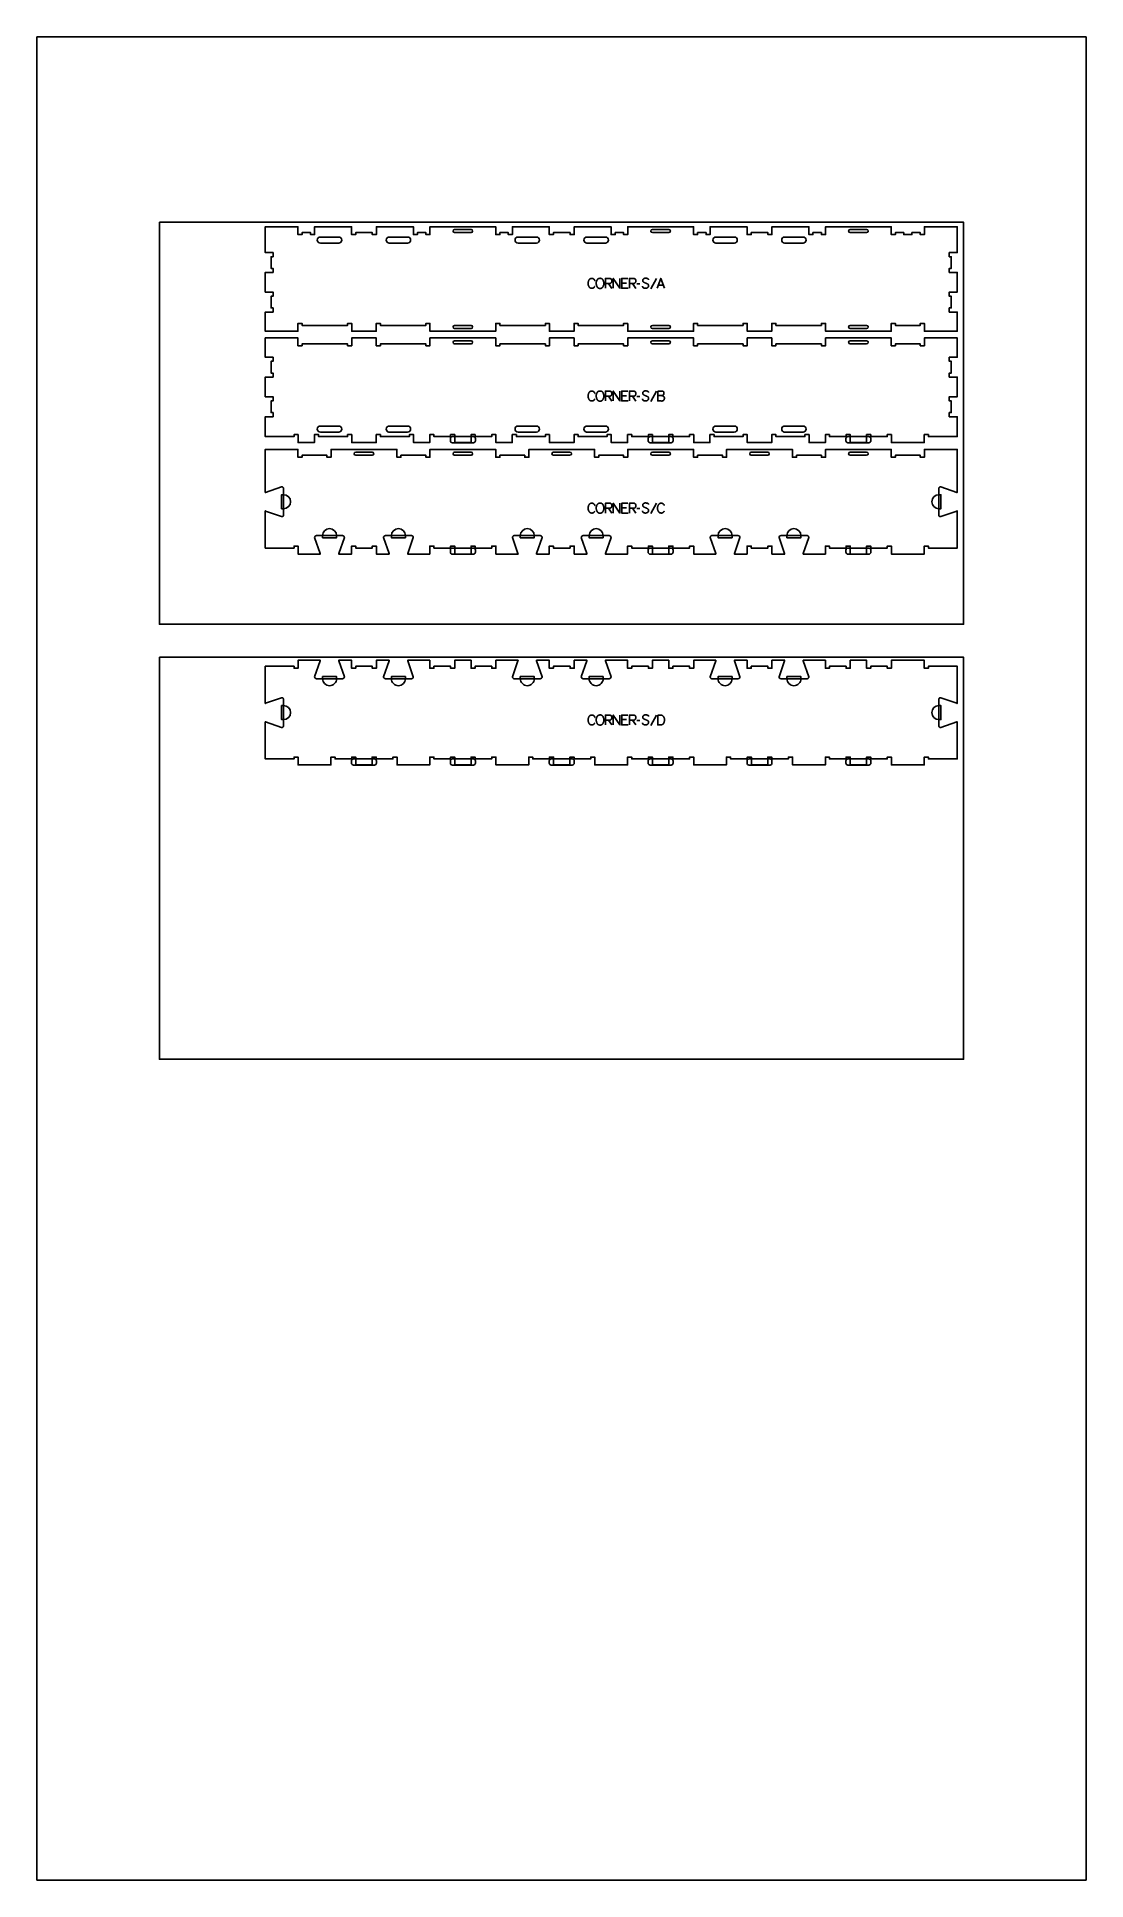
# Model space of a CAD drawing. Extents: x -40562 to -37379, y -17593 to -11999.
import ezdxf

# ---------------------------------------------------------------- set-up
doc = ezdxf.new("R2010")
doc.units = 0
for name, color, linetype in [('0_SHEET_SPRUCEPLY_2440X122', 1, 'CONTINUOUS'), ('1_ANYTOOL_1MMDEEP_LABELS_S', 2, 'CONTINUOUS'), ('3_ANYTOOL_CUTTHROUGH_INSID', 4, 'CONTINUOUS'), ('4_ANYTOOL_CUTTHROUGH_OUTSI', 5, 'CONTINUOUS'), ('5_ANYTOOL_HALF_MILL_9MM_IN', 3, 'CONTINUOUS'), ('DONOTCUT', 18, 'CONTINUOUS')]:
    doc.layers.add(name, color=color, linetype=linetype)

msp = doc.modelspace()

# ---------------------------------------------------------------- linework, layer by layer
at = {"layer": '0_SHEET_SPRUCEPLY_2440X122'}
for points in [[(-40190.4, -12561.7), (-40190.4, -13781.7), (-37750.4, -13781.7), (-37750.4, -12561.7)], [(-40190.4, -13881.7), (-40190.4, -15101.7), (-37750.4, -15101.7), (-37750.4, -13881.7)]]:
    msp.add_lwpolyline(points, close=True, dxfattribs=at)
at = {"layer": '1_ANYTOOL_1MMDEEP_LABELS_S'}
for points in [[(-38868.7, -12739.8), (-38868.9, -12739.4), (-38869, -12739), (-38869.2, -12738.6), (-38869.4, -12738.3), (-38869.6, -12737.9), (-38869.8, -12737.5), (-38870, -12737.2), (-38870.3, -12736.8), (-38870.5, -12736.5), (-38870.7, -12736.2), (-38871, -12735.9), (-38871.3, -12735.6), (-38871.5, -12735.3), (-38871.8, -12735), (-38872.1, -12734.7), (-38872.4, -12734.4), (-38872.6, -12734.3), (-38872.8, -12734.2), (-38872.9, -12734.1), (-38873.1, -12733.9), (-38873.3, -12733.8), (-38873.4, -12733.7), (-38873.6, -12733.6), (-38873.8, -12733.5), (-38873.9, -12733.4), (-38874.1, -12733.3), (-38874.3, -12733.2), (-38874.5, -12733.1), (-38874.7, -12733.1), (-38874.8, -12733), (-38875, -12732.9), (-38875.2, -12732.8), (-38875.4, -12732.8), (-38875.6, -12732.7), (-38875.8, -12732.7), (-38876, -12732.6), (-38876.2, -12732.6), (-38876.4, -12732.5), (-38876.6, -12732.5), (-38876.8, -12732.4), (-38877, -12732.4), (-38877.2, -12732.4), (-38877.5, -12732.4), (-38877.7, -12732.3), (-38877.9, -12732.3), (-38878.1, -12732.3), (-38878.3, -12732.3), (-38878.6, -12732.3), (-38878.9, -12732.3), (-38879.2, -12732.3), (-38879.6, -12732.4), (-38879.9, -12732.4), (-38880.2, -12732.4), (-38880.5, -12732.5), (-38880.8, -12732.5), (-38881.1, -12732.6), (-38881.4, -12732.7), (-38881.7, -12732.8), (-38882, -12732.9), (-38882.3, -12733), (-38882.6, -12733.1), (-38882.7, -12733.1), (-38882.9, -12733.2), (-38883, -12733.3), (-38883.1, -12733.3), (-38883.3, -12733.4), (-38883.4, -12733.5), (-38883.5, -12733.6), (-38883.7, -12733.6), (-38883.8, -12733.7), (-38883.9, -12733.8), (-38884, -12733.9), (-38884.2, -12734), (-38884.3, -12734.1), (-38884.4, -12734.1), (-38884.6, -12734.3), (-38884.9, -12734.5), (-38885.1, -12734.7), (-38885.3, -12735), (-38885.5, -12735.2), (-38885.7, -12735.4), (-38885.9, -12735.7), (-38886.1, -12735.9), (-38886.3, -12736.2), (-38886.5, -12736.4), (-38886.7, -12736.7), (-38886.9, -12737), (-38887.2, -12737.6), (-38887.5, -12738.2), (-38887.8, -12738.8), (-38888.1, -12739.4), (-38888.4, -12740), (-38888.6, -12740.7), (-38888.8, -12741.3), (-38889, -12741.9), (-38889.2, -12742.6), (-38889.3, -12743.2), (-38889.4, -12743.9), (-38889.5, -12744.6), (-38889.6, -12745.2), (-38889.7, -12745.9), (-38889.7, -12746.6), (-38889.7, -12747.3), (-38889.7, -12748), (-38889.7, -12748.7), (-38889.6, -12749.4), (-38889.5, -12750.1), (-38889.4, -12750.7), (-38889.3, -12751.4), (-38889.1, -12752), (-38889.1, -12752.4), (-38889, -12752.7), (-38888.9, -12753), (-38888.8, -12753.3), (-38888.7, -12753.7), (-38888.6, -12754), (-38888.5, -12754.3), (-38888.3, -12754.6), (-38888.1, -12755.2), (-38887.8, -12755.8), (-38887.5, -12756.4), (-38887.2, -12757), (-38886.8, -12757.6), (-38886.7, -12757.9), (-38886.5, -12758.2), (-38886.3, -12758.5), (-38886.1, -12758.7), (-38885.9, -12759), (-38885.7, -12759.2), (-38885.5, -12759.4), (-38885.2, -12759.7), (-38885, -12759.9), (-38884.8, -12760.1), (-38884.5, -12760.3), (-38884.4, -12760.4), (-38884.3, -12760.5), (-38884.2, -12760.6), (-38884, -12760.7), (-38883.9, -12760.7), (-38883.8, -12760.8), (-38883.7, -12760.9), (-38883.5, -12761), (-38883.4, -12761.1), (-38883.3, -12761.1), (-38883.1, -12761.2), (-38883, -12761.3), (-38882.7, -12761.4), (-38882.4, -12761.5), (-38882.1, -12761.7), (-38881.8, -12761.8), (-38881.5, -12761.9), (-38881.2, -12761.9), (-38880.9, -12762), (-38880.6, -12762.1), (-38880.3, -12762.1), (-38879.9, -12762.2), (-38879.6, -12762.2), (-38879.3, -12762.3), (-38878.9, -12762.3), (-38878.6, -12762.3), (-38878.2, -12762.3), (-38877.8, -12762.3), (-38877.5, -12762.3), (-38877.3, -12762.3), (-38877.1, -12762.3), (-38876.9, -12762.2), (-38876.7, -12762.2), (-38876.5, -12762.2), (-38876.4, -12762.2), (-38876.2, -12762.1), (-38876, -12762.1), (-38875.9, -12762), (-38875.7, -12762), (-38875.5, -12762), (-38875.4, -12761.9), (-38875.2, -12761.9), (-38875, -12761.8), (-38874.9, -12761.7), (-38874.7, -12761.7), (-38874.6, -12761.6), (-38874.4, -12761.5), (-38874.3, -12761.5), (-38874.1, -12761.4), (-38874, -12761.3), (-38873.8, -12761.2), (-38873.7, -12761.2), (-38873.5, -12761.1), (-38873.4, -12761), (-38873.3, -12760.9), (-38873.1, -12760.8), (-38873, -12760.7), (-38872.7, -12760.5), (-38872.5, -12760.3), (-38872.2, -12760), (-38872, -12759.8), (-38871.7, -12759.6), (-38871.5, -12759.3), (-38871.2, -12759.1), (-38871, -12758.8), (-38870.8, -12758.6), (-38870.6, -12758.3), (-38870.4, -12758), (-38870.2, -12757.7), (-38870, -12757.4), (-38869.8, -12757.1), (-38869.6, -12756.8), (-38869.4, -12756.5)], [(-38837, -12762.3), (-38837, -12732.3), (-38825.7, -12732.3), (-38825.2, -12732.3), (-38824.7, -12732.3), (-38824.5, -12732.4), (-38824.2, -12732.4), (-38824, -12732.4), (-38823.8, -12732.4), (-38823.6, -12732.5), (-38823.4, -12732.5), (-38823.2, -12732.5), (-38823, -12732.6), (-38822.8, -12732.6), (-38822.6, -12732.7), (-38822.4, -12732.7), (-38822.2, -12732.8), (-38822, -12732.9), (-38821.8, -12732.9), (-38821.6, -12733), (-38821.5, -12733.1), (-38821.3, -12733.2), (-38821.1, -12733.2), (-38821, -12733.3), (-38820.8, -12733.4), (-38820.7, -12733.5), (-38820.5, -12733.6), (-38820.4, -12733.7), (-38820.2, -12733.8), (-38820.1, -12733.9), (-38819.9, -12734), (-38819.8, -12734.2), (-38819.7, -12734.3), (-38819.6, -12734.4), (-38819.4, -12734.5), (-38819.3, -12734.7), (-38819.2, -12734.8), (-38819.1, -12734.9), (-38819, -12735.1), (-38818.9, -12735.2), (-38818.8, -12735.4), (-38818.7, -12735.5), (-38818.6, -12735.7), (-38818.6, -12735.9), (-38818.5, -12736), (-38818.4, -12736.2), (-38818.3, -12736.4), (-38818.3, -12736.5), (-38818.2, -12736.7), (-38818.1, -12736.9), (-38818.1, -12737.1), (-38818, -12737.3), (-38818, -12737.5), (-38817.9, -12737.7), (-38817.9, -12737.9), (-38817.9, -12738.1), (-38817.8, -12738.3), (-38817.8, -12738.5), (-38817.8, -12738.8), (-38817.7, -12739), (-38817.7, -12739.2), (-38817.7, -12739.7), (-38817.7, -12740.2), (-38817.7, -12740.3), (-38817.7, -12740.5), (-38817.7, -12740.7), (-38817.7, -12740.9), (-38817.7, -12741), (-38817.8, -12741.2), (-38817.8, -12741.4), (-38817.8, -12741.5), (-38817.8, -12741.7), (-38817.9, -12741.9), (-38817.9, -12742), (-38817.9, -12742.2), (-38818, -12742.4), (-38818, -12742.5), (-38818.1, -12742.7), (-38818.1, -12742.9), (-38818.2, -12743), (-38818.3, -12743.2), (-38818.3, -12743.3), (-38818.4, -12743.5), (-38818.5, -12743.7), (-38818.5, -12743.8), (-38818.6, -12744), (-38818.7, -12744.1), (-38818.8, -12744.3), (-38818.9, -12744.4), (-38819, -12744.6), (-38819.1, -12744.7), (-38819.2, -12744.9), (-38819.3, -12745), (-38819.4, -12745.2), (-38819.5, -12745.3), (-38819.6, -12745.5), (-38819.7, -12745.6), (-38819.8, -12745.8), (-38819.9, -12745.9), (-38820.1, -12746), (-38820.2, -12746.1), (-38820.3, -12746.3), (-38820.4, -12746.4), (-38820.6, -12746.5), (-38820.7, -12746.6), (-38820.8, -12746.7), (-38821, -12746.8), (-38821.1, -12746.9), (-38821.3, -12747), (-38821.4, -12747.1), (-38821.6, -12747.1), (-38821.7, -12747.2), (-38821.9, -12747.3), (-38822, -12747.3), (-38822.2, -12747.4), (-38822.3, -12747.5), (-38822.5, -12747.5), (-38822.7, -12747.6), (-38822.8, -12747.6), (-38823, -12747.6), (-38823.2, -12747.7), (-38823.3, -12747.7), (-38823.5, -12747.7), (-38823.7, -12747.7), (-38823.9, -12747.8), (-38824.1, -12747.8), (-38826, -12747.8), (-38828, -12747.9), (-38837, -12747.9)], [(-38828, -12747.9), (-38817.6, -12762.4)], [(-38813.5, -12762.3), (-38813.5, -12732.3), (-38793.4, -12762.3), (-38793.4, -12732.3)], [(-38768.5, -12762.3), (-38787.4, -12762.3), (-38787.4, -12732.3), (-38769.6, -12732.3)], [(-38772.7, -12746.2), (-38787.4, -12746.2)], [(-38764.2, -12762.3), (-38764.2, -12732.3), (-38752.8, -12732.3), (-38752.3, -12732.3), (-38751.8, -12732.3), (-38751.6, -12732.4), (-38751.4, -12732.4), (-38751.2, -12732.4), (-38750.9, -12732.4), (-38750.7, -12732.5), (-38750.5, -12732.5), (-38750.3, -12732.5), (-38750.1, -12732.6), (-38749.9, -12732.6), (-38749.7, -12732.7), (-38749.5, -12732.7), (-38749.3, -12732.8), (-38749.1, -12732.9), (-38749, -12732.9), (-38748.8, -12733), (-38748.6, -12733.1), (-38748.4, -12733.2), (-38748.3, -12733.2), (-38748.1, -12733.3), (-38748, -12733.4), (-38747.8, -12733.5), (-38747.6, -12733.6), (-38747.5, -12733.7), (-38747.4, -12733.8), (-38747.2, -12733.9), (-38747.1, -12734), (-38747, -12734.2), (-38746.8, -12734.3), (-38746.7, -12734.4), (-38746.6, -12734.5), (-38746.5, -12734.7), (-38746.4, -12734.8), (-38746.3, -12734.9), (-38746.2, -12735.1), (-38746.1, -12735.2), (-38746, -12735.4), (-38745.9, -12735.5), (-38745.8, -12735.7), (-38745.7, -12735.9), (-38745.6, -12736), (-38745.5, -12736.2), (-38745.5, -12736.4), (-38745.4, -12736.5), (-38745.3, -12736.7), (-38745.3, -12736.9), (-38745.2, -12737.1), (-38745.2, -12737.3), (-38745.1, -12737.5), (-38745.1, -12737.7), (-38745, -12737.9), (-38745, -12738.1), (-38745, -12738.3), (-38744.9, -12738.5), (-38744.9, -12738.8), (-38744.9, -12739), (-38744.9, -12739.2), (-38744.8, -12739.7), (-38744.8, -12740.2), (-38744.8, -12740.3), (-38744.8, -12740.5), (-38744.9, -12740.7), (-38744.9, -12740.9), (-38744.9, -12741), (-38744.9, -12741.2), (-38744.9, -12741.4), (-38744.9, -12741.5), (-38745, -12741.7), (-38745, -12741.9), (-38745, -12742), (-38745.1, -12742.2), (-38745.1, -12742.4), (-38745.2, -12742.5), (-38745.2, -12742.7), (-38745.3, -12742.9), (-38745.3, -12743), (-38745.4, -12743.2), (-38745.5, -12743.3), (-38745.5, -12743.5), (-38745.6, -12743.7), (-38745.7, -12743.8), (-38745.8, -12744), (-38745.8, -12744.1), (-38745.9, -12744.3), (-38746, -12744.4), (-38746.1, -12744.6), (-38746.2, -12744.7), (-38746.3, -12744.9), (-38746.4, -12745), (-38746.5, -12745.2), (-38746.6, -12745.3), (-38746.7, -12745.5), (-38746.8, -12745.6), (-38747, -12745.8), (-38747.1, -12745.9), (-38747.2, -12746), (-38747.3, -12746.1), (-38747.5, -12746.3), (-38747.6, -12746.4), (-38747.7, -12746.5), (-38747.8, -12746.6), (-38748, -12746.7), (-38748.1, -12746.8), (-38748.3, -12746.9), (-38748.4, -12747), (-38748.6, -12747.1), (-38748.7, -12747.1), (-38748.9, -12747.2), (-38749, -12747.3), (-38749.2, -12747.3), (-38749.3, -12747.4), (-38749.5, -12747.5), (-38749.6, -12747.5), (-38749.8, -12747.6), (-38750, -12747.6), (-38750.1, -12747.6), (-38750.3, -12747.7), (-38750.5, -12747.7), (-38750.7, -12747.7), (-38750.8, -12747.7), (-38751, -12747.8), (-38751.2, -12747.8), (-38753.1, -12747.8), (-38755.2, -12747.9), (-38764.1, -12747.9)], [(-38755.2, -12747.9), (-38744.7, -12762.4)], [(-38732.7, -12748.4), (-38741.5, -12748.5)], [(-38706.2, -12736.6), (-38706.3, -12736.4), (-38706.3, -12736.3), (-38706.3, -12736.2), (-38706.3, -12736.1), (-38706.3, -12736), (-38706.3, -12735.9), (-38706.3, -12735.8), (-38706.3, -12735.7), (-38706.3, -12735.7), (-38706.3, -12735.6), (-38706.4, -12735.5), (-38706.4, -12735.4), (-38706.4, -12735.3), (-38706.4, -12735.2), (-38706.5, -12735.2), (-38706.5, -12735.1), (-38706.5, -12735), (-38706.5, -12734.9), (-38706.6, -12734.9), (-38706.6, -12734.8), (-38706.6, -12734.7), (-38706.7, -12734.6), (-38706.7, -12734.6), (-38706.8, -12734.5), (-38706.8, -12734.4), (-38706.8, -12734.4), (-38706.9, -12734.3), (-38706.9, -12734.2), (-38707, -12734.2), (-38707, -12734.1), (-38707.1, -12734), (-38707.1, -12734), (-38707.2, -12733.9), (-38707.2, -12733.9), (-38707.3, -12733.8), (-38707.3, -12733.7), (-38707.4, -12733.7), (-38707.5, -12733.6), (-38707.5, -12733.6), (-38707.6, -12733.5), (-38707.7, -12733.5), (-38707.7, -12733.4), (-38707.8, -12733.4), (-38707.9, -12733.3), (-38707.9, -12733.3), (-38708, -12733.2), (-38708.1, -12733.2), (-38708.2, -12733.1), (-38708.3, -12733.1), (-38708.3, -12733), (-38708.4, -12733), (-38708.6, -12732.9), (-38708.8, -12732.8), (-38708.9, -12732.8), (-38709.1, -12732.7), (-38709.3, -12732.6), (-38709.5, -12732.6), (-38710.3, -12732.3), (-38711.1, -12732.2), (-38711.9, -12732), (-38712.7, -12731.9), (-38713.1, -12731.8), (-38713.5, -12731.8), (-38713.8, -12731.7), (-38714.2, -12731.7), (-38714.6, -12731.7), (-38714.9, -12731.6), (-38715.3, -12731.6), (-38715.6, -12731.6), (-38715.8, -12731.6), (-38716, -12731.6), (-38716.2, -12731.6), (-38716.4, -12731.7), (-38716.6, -12731.7), (-38716.8, -12731.7), (-38717, -12731.7), (-38717.2, -12731.7), (-38717.3, -12731.8), (-38717.5, -12731.8), (-38717.7, -12731.8), (-38717.9, -12731.9), (-38718.1, -12731.9), (-38718.3, -12732), (-38718.4, -12732), (-38718.6, -12732.1), (-38718.8, -12732.1), (-38719, -12732.2), (-38719.1, -12732.3), (-38719.3, -12732.3), (-38719.5, -12732.4), (-38719.6, -12732.5), (-38719.8, -12732.6), (-38720, -12732.7), (-38720.1, -12732.7), (-38720.3, -12732.8), (-38720.5, -12732.9), (-38720.6, -12733), (-38720.8, -12733.1), (-38720.9, -12733.2), (-38721.1, -12733.3), (-38721.2, -12733.4), (-38721.4, -12733.6), (-38721.6, -12733.7), (-38721.7, -12733.8), (-38721.8, -12733.9), (-38722, -12734.1), (-38722.1, -12734.2), (-38722.2, -12734.3), (-38722.3, -12734.5), (-38722.5, -12734.6), (-38722.6, -12734.7), (-38722.7, -12734.9), (-38722.8, -12735), (-38722.9, -12735.2), (-38722.9, -12735.3), (-38723, -12735.5), (-38723.1, -12735.7), (-38723.2, -12735.8), (-38723.3, -12736), (-38723.3, -12736.2), (-38723.4, -12736.3), (-38723.4, -12736.5), (-38723.5, -12736.7), (-38723.5, -12736.9), (-38723.6, -12737.1), (-38723.6, -12737.2), (-38723.6, -12737.4), (-38723.7, -12737.6), (-38723.7, -12737.8), (-38723.7, -12738), (-38723.7, -12738.2), (-38723.7, -12738.4), (-38723.7, -12738.7), (-38723.7, -12738.9), (-38723.7, -12739.1), (-38723.7, -12739.3), (-38723.7, -12739.5), (-38723.7, -12739.7), (-38723.6, -12739.9), (-38723.6, -12740.1), (-38723.6, -12740.3), (-38723.5, -12740.5), (-38723.5, -12740.6), (-38723.4, -12740.8), (-38723.3, -12741), (-38723.3, -12741.1), (-38723.3, -12741.2), (-38723.2, -12741.2), (-38723.2, -12741.3), (-38723.2, -12741.4), (-38723.1, -12741.5), (-38723.1, -12741.6), (-38723, -12741.7), (-38723, -12741.7), (-38722.9, -12741.8), (-38722.9, -12741.9), (-38722.8, -12742), (-38722.8, -12742), (-38722.7, -12742.1), (-38722.7, -12742.2), (-38722.6, -12742.3), (-38722.6, -12742.3), (-38722.5, -12742.4), (-38722.5, -12742.5), (-38722.4, -12742.5), (-38722.3, -12742.6), (-38722.3, -12742.7), (-38722.2, -12742.7), (-38722.1, -12742.8), (-38722, -12742.9), (-38721.9, -12743.1), (-38721.7, -12743.2), (-38721.6, -12743.3), (-38721.4, -12743.4), (-38721.2, -12743.5), (-38721.1, -12743.6), (-38720.9, -12743.7), (-38720.2, -12744.1), (-38719.5, -12744.5), (-38718.7, -12744.8), (-38717.9, -12745.2), (-38717.2, -12745.6), (-38716.4, -12745.9), (-38715.6, -12746.2), (-38714.7, -12746.5), (-38713.9, -12746.8), (-38713.1, -12747.2), (-38712.3, -12747.5), (-38711.6, -12747.9), (-38710.8, -12748.2), (-38710.1, -12748.6), (-38709.4, -12749), (-38708.7, -12749.5), (-38708.5, -12749.6), (-38708.4, -12749.7), (-38708.2, -12749.8), (-38708.1, -12749.9), (-38708.1, -12749.9), (-38708, -12750), (-38707.9, -12750), (-38707.9, -12750.1), (-38707.8, -12750.2), (-38707.7, -12750.2), (-38707.7, -12750.3), (-38707.6, -12750.4), (-38707.5, -12750.4), (-38707.5, -12750.5), (-38707.4, -12750.6), (-38707.4, -12750.6), (-38707.3, -12750.7), (-38707.2, -12750.8), (-38707.2, -12750.9), (-38707.1, -12750.9), (-38707.1, -12751), (-38707, -12751.1), (-38707, -12751.2), (-38706.9, -12751.3), (-38706.9, -12751.3), (-38706.9, -12751.4), (-38706.8, -12751.5), (-38706.8, -12751.6), (-38706.7, -12751.7), (-38706.7, -12751.8), (-38706.7, -12751.8), (-38706.6, -12751.9), (-38706.6, -12752), (-38706.6, -12752.1), (-38706.5, -12752.2), (-38706.5, -12752.3), (-38706.5, -12752.4), (-38706.4, -12752.6), (-38706.4, -12752.8), (-38706.4, -12753), (-38706.3, -12753.2), (-38706.3, -12753.4), (-38706.3, -12753.6), (-38706.3, -12753.8), (-38706.3, -12754), (-38706.3, -12754.2), (-38706.3, -12754.4), (-38706.3, -12754.7), (-38706.3, -12754.9), (-38706.3, -12755.1), (-38706.3, -12755.4), (-38706.4, -12755.6), (-38706.4, -12755.8), (-38706.4, -12756), (-38706.5, -12756.2), (-38706.5, -12756.4), (-38706.6, -12756.6), (-38706.7, -12756.8), (-38706.7, -12757), (-38706.8, -12757.2), (-38706.9, -12757.4), (-38707, -12757.6), (-38707, -12757.8), (-38707.1, -12758), (-38707.2, -12758.1), (-38707.3, -12758.3), (-38707.4, -12758.5), (-38707.6, -12758.7), (-38707.7, -12758.8), (-38707.8, -12759), (-38707.9, -12759.1), (-38708.1, -12759.3), (-38708.2, -12759.4), (-38708.3, -12759.6), (-38708.5, -12759.7), (-38708.6, -12759.8), (-38708.8, -12760), (-38708.9, -12760.1), (-38709.1, -12760.2), (-38709.3, -12760.3), (-38709.5, -12760.4), (-38709.8, -12760.7), (-38710.2, -12760.9), (-38710.6, -12761.1), (-38710.9, -12761.2), (-38711.3, -12761.4), (-38711.7, -12761.6), (-38711.9, -12761.6), (-38712.1, -12761.7), (-38712.3, -12761.8), (-38712.4, -12761.8), (-38712.6, -12761.9), (-38712.8, -12761.9), (-38713, -12762), (-38713.2, -12762), (-38713.4, -12762.1), (-38713.6, -12762.1), (-38713.8, -12762.1), (-38714, -12762.2), (-38714.2, -12762.2), (-38714.4, -12762.2), (-38714.8, -12762.3), (-38715.2, -12762.3), (-38715.7, -12762.3), (-38716.1, -12762.3), (-38716.5, -12762.3), (-38716.9, -12762.3), (-38717.3, -12762.2), (-38717.7, -12762.2), (-38718.1, -12762.1), (-38718.5, -12762), (-38718.8, -12761.9), (-38719.2, -12761.8), (-38719.6, -12761.7), (-38720, -12761.6), (-38720.3, -12761.5), (-38720.7, -12761.3), (-38721, -12761.1), (-38721.4, -12761), (-38721.7, -12760.8), (-38721.9, -12760.7), (-38722.1, -12760.6), (-38722.2, -12760.5), (-38722.4, -12760.3), (-38722.5, -12760.2), (-38722.7, -12760.1), (-38722.8, -12760), (-38722.9, -12759.9), (-38723, -12759.8), (-38723.2, -12759.6), (-38723.3, -12759.5), (-38723.4, -12759.4), (-38723.4, -12759.3), (-38723.5, -12759.2), (-38723.5, -12759.2), (-38723.6, -12759.1), (-38723.6, -12759), (-38723.7, -12759), (-38723.7, -12758.9), (-38723.8, -12758.8), (-38723.8, -12758.7), (-38723.9, -12758.7), (-38723.9, -12758.6), (-38723.9, -12758.5), (-38724, -12758.4), (-38724, -12758.4), (-38724, -12758.3), (-38724.1, -12758.2), (-38724.1, -12758.1), (-38724.1, -12758), (-38724.2, -12758), (-38724.2, -12757.9), (-38724.2, -12757.7), (-38724.3, -12757.5), (-38724.3, -12757.4), (-38724.4, -12757.2), (-38724.4, -12757), (-38724.4, -12756.8), (-38724.4, -12756.7), (-38724.5, -12756.5), (-38724.5, -12756.3), (-38724.5, -12756.1)], [(-38681.7, -12732.8), (-38698.9, -12763.6)], [(-38680, -12762.3), (-38669.1, -12732.3), (-38658.1, -12762.3)], [(-38676.5, -12752.8), (-38661.6, -12752.8)], [(-38868.7, -13081.7), (-38868.9, -13081.3), (-38869, -13080.9), (-38869.2, -13080.5), (-38869.4, -13080.2), (-38869.6, -13079.8), (-38869.8, -13079.4), (-38870, -13079.1), (-38870.3, -13078.8), (-38870.5, -13078.4), (-38870.7, -13078.1), (-38871, -13077.8), (-38871.3, -13077.5), (-38871.5, -13077.2), (-38871.8, -13076.9), (-38872.1, -13076.6), (-38872.4, -13076.3), (-38872.6, -13076.2), (-38872.8, -13076.1), (-38872.9, -13076), (-38873.1, -13075.8), (-38873.3, -13075.7), (-38873.4, -13075.6), (-38873.6, -13075.5), (-38873.8, -13075.4), (-38873.9, -13075.3), (-38874.1, -13075.2), (-38874.3, -13075.1), (-38874.5, -13075.1), (-38874.7, -13075), (-38874.8, -13074.9), (-38875, -13074.8), (-38875.2, -13074.8), (-38875.4, -13074.7), (-38875.6, -13074.6), (-38875.8, -13074.6), (-38876, -13074.5), (-38876.2, -13074.5), (-38876.4, -13074.4), (-38876.6, -13074.4), (-38876.8, -13074.4), (-38877, -13074.3), (-38877.2, -13074.3), (-38877.5, -13074.3), (-38877.7, -13074.3), (-38877.9, -13074.2), (-38878.1, -13074.2), (-38878.3, -13074.2), (-38878.6, -13074.2), (-38878.9, -13074.2), (-38879.2, -13074.2), (-38879.6, -13074.3), (-38879.9, -13074.3), (-38880.2, -13074.3), (-38880.5, -13074.4), (-38880.8, -13074.4), (-38881.1, -13074.5), (-38881.4, -13074.6), (-38881.7, -13074.7), (-38882, -13074.8), (-38882.3, -13074.9), (-38882.6, -13075), (-38882.7, -13075.1), (-38882.9, -13075.1), (-38883, -13075.2), (-38883.1, -13075.3), (-38883.3, -13075.3), (-38883.4, -13075.4), (-38883.5, -13075.5), (-38883.7, -13075.5), (-38883.8, -13075.6), (-38883.9, -13075.7), (-38884, -13075.8), (-38884.2, -13075.9), (-38884.3, -13076), (-38884.4, -13076.1), (-38884.6, -13076.2), (-38884.9, -13076.4), (-38885.1, -13076.6), (-38885.3, -13076.9), (-38885.5, -13077.1), (-38885.7, -13077.3), (-38885.9, -13077.6), (-38886.1, -13077.8), (-38886.3, -13078.1), (-38886.5, -13078.3), (-38886.7, -13078.6), (-38886.9, -13078.9), (-38887.2, -13079.5), (-38887.5, -13080.1), (-38887.8, -13080.7), (-38888.1, -13081.3), (-38888.4, -13081.9), (-38888.6, -13082.6), (-38888.8, -13083.2), (-38889, -13083.8), (-38889.2, -13084.5), (-38889.3, -13085.1), (-38889.4, -13085.8), (-38889.5, -13086.5), (-38889.6, -13087.2), (-38889.7, -13087.8), (-38889.7, -13088.5), (-38889.7, -13089.2), (-38889.7, -13089.9), (-38889.7, -13090.6), (-38889.6, -13091.3), (-38889.5, -13092), (-38889.4, -13092.6), (-38889.3, -13093.3), (-38889.1, -13094), (-38889.1, -13094.3), (-38889, -13094.6), (-38888.9, -13094.9), (-38888.8, -13095.2), (-38888.7, -13095.6), (-38888.6, -13095.9), (-38888.5, -13096.2), (-38888.3, -13096.5), (-38888.1, -13097.1), (-38887.8, -13097.7), (-38887.5, -13098.3), (-38887.2, -13098.9), (-38886.8, -13099.5), (-38886.7, -13099.8), (-38886.5, -13100.1), (-38886.3, -13100.4), (-38886.1, -13100.6), (-38885.9, -13100.9), (-38885.7, -13101.1), (-38885.5, -13101.4), (-38885.2, -13101.6), (-38885, -13101.8), (-38884.8, -13102), (-38884.5, -13102.2), (-38884.4, -13102.3), (-38884.3, -13102.4), (-38884.2, -13102.5), (-38884, -13102.6), (-38883.9, -13102.7), (-38883.8, -13102.7), (-38883.7, -13102.8), (-38883.5, -13102.9), (-38883.4, -13103), (-38883.3, -13103.1), (-38883.1, -13103.1), (-38883, -13103.2), (-38882.7, -13103.3), (-38882.4, -13103.4), (-38882.1, -13103.6), (-38881.8, -13103.7), (-38881.5, -13103.8), (-38881.2, -13103.9), (-38880.9, -13103.9), (-38880.6, -13104), (-38880.3, -13104.1), (-38879.9, -13104.1), (-38879.6, -13104.2), (-38879.3, -13104.2), (-38878.9, -13104.2), (-38878.6, -13104.2), (-38878.2, -13104.2), (-38877.8, -13104.2), (-38877.5, -13104.2), (-38877.3, -13104.2), (-38877.1, -13104.2), (-38876.9, -13104.1), (-38876.7, -13104.1), (-38876.5, -13104.1), (-38876.4, -13104.1), (-38876.2, -13104), (-38876, -13104), (-38875.9, -13104), (-38875.7, -13103.9), (-38875.5, -13103.9), (-38875.4, -13103.8), (-38875.2, -13103.8), (-38875, -13103.7), (-38874.9, -13103.6), (-38874.7, -13103.6), (-38874.6, -13103.5), (-38874.4, -13103.5), (-38874.3, -13103.4), (-38874.1, -13103.3), (-38874, -13103.2), (-38873.8, -13103.1), (-38873.7, -13103.1), (-38873.5, -13103), (-38873.4, -13102.9), (-38873.3, -13102.8), (-38873.1, -13102.7), (-38873, -13102.6), (-38872.7, -13102.4), (-38872.5, -13102.2), (-38872.2, -13102), (-38872, -13101.7), (-38871.7, -13101.5), (-38871.5, -13101.2), (-38871.2, -13101), (-38871, -13100.7), (-38870.8, -13100.5), (-38870.6, -13100.2), (-38870.4, -13099.9), (-38870.2, -13099.6), (-38870, -13099.3), (-38869.8, -13099), (-38869.6, -13098.7), (-38869.4, -13098.4)], [(-38837, -13104.2), (-38837, -13074.2), (-38825.7, -13074.2), (-38825.2, -13074.2), (-38824.7, -13074.3), (-38824.5, -13074.3), (-38824.2, -13074.3), (-38824, -13074.3), (-38823.8, -13074.3), (-38823.6, -13074.4), (-38823.4, -13074.4), (-38823.2, -13074.5), (-38823, -13074.5), (-38822.8, -13074.5), (-38822.6, -13074.6), (-38822.4, -13074.7), (-38822.2, -13074.7), (-38822, -13074.8), (-38821.8, -13074.8), (-38821.6, -13074.9), (-38821.5, -13075), (-38821.3, -13075.1), (-38821.1, -13075.2), (-38821, -13075.2), (-38820.8, -13075.3), (-38820.7, -13075.4), (-38820.5, -13075.5), (-38820.4, -13075.6), (-38820.2, -13075.7), (-38820.1, -13075.8), (-38819.9, -13075.9), (-38819.8, -13076.1), (-38819.7, -13076.2), (-38819.6, -13076.3), (-38819.4, -13076.4), (-38819.3, -13076.6), (-38819.2, -13076.7), (-38819.1, -13076.8), (-38819, -13077), (-38818.9, -13077.1), (-38818.8, -13077.3), (-38818.7, -13077.4), (-38818.6, -13077.6), (-38818.6, -13077.8), (-38818.5, -13077.9), (-38818.4, -13078.1), (-38818.3, -13078.3), (-38818.3, -13078.5), (-38818.2, -13078.6), (-38818.1, -13078.8), (-38818.1, -13079), (-38818, -13079.2), (-38818, -13079.4), (-38817.9, -13079.6), (-38817.9, -13079.8), (-38817.9, -13080), (-38817.8, -13080.2), (-38817.8, -13080.4), (-38817.8, -13080.7), (-38817.7, -13080.9), (-38817.7, -13081.1), (-38817.7, -13081.6), (-38817.7, -13082.1), (-38817.7, -13082.2), (-38817.7, -13082.4), (-38817.7, -13082.6), (-38817.7, -13082.8), (-38817.7, -13082.9), (-38817.8, -13083.1), (-38817.8, -13083.3), (-38817.8, -13083.5), (-38817.8, -13083.6), (-38817.9, -13083.8), (-38817.9, -13084), (-38817.9, -13084.1), (-38818, -13084.3), (-38818, -13084.5), (-38818.1, -13084.6), (-38818.1, -13084.8), (-38818.2, -13084.9), (-38818.3, -13085.1), (-38818.3, -13085.3), (-38818.4, -13085.4), (-38818.5, -13085.6), (-38818.5, -13085.7), (-38818.6, -13085.9), (-38818.7, -13086), (-38818.8, -13086.2), (-38818.9, -13086.4), (-38819, -13086.5), (-38819.1, -13086.7), (-38819.2, -13086.8), (-38819.3, -13087), (-38819.4, -13087.1), (-38819.5, -13087.3), (-38819.6, -13087.4), (-38819.7, -13087.5), (-38819.8, -13087.7), (-38819.9, -13087.8), (-38820.1, -13087.9), (-38820.2, -13088.1), (-38820.3, -13088.2), (-38820.4, -13088.3), (-38820.6, -13088.4), (-38820.7, -13088.5), (-38820.8, -13088.6), (-38821, -13088.7), (-38821.1, -13088.8), (-38821.3, -13088.9), (-38821.4, -13089), (-38821.6, -13089), (-38821.7, -13089.1), (-38821.9, -13089.2), (-38822, -13089.3), (-38822.2, -13089.3), (-38822.3, -13089.4), (-38822.5, -13089.4), (-38822.7, -13089.5), (-38822.8, -13089.5), (-38823, -13089.5), (-38823.2, -13089.6), (-38823.3, -13089.6), (-38823.5, -13089.6), (-38823.7, -13089.7), (-38823.9, -13089.7), (-38824.1, -13089.7), (-38826, -13089.8), (-38828, -13089.8), (-38837, -13089.8)], [(-38813.5, -13104.2), (-38813.5, -13074.2), (-38793.4, -13104.2), (-38793.4, -13074.2)], [(-38768.5, -13104.2), (-38787.4, -13104.2), (-38787.4, -13074.2), (-38769.6, -13074.2)], [(-38772.7, -13088.2), (-38787.4, -13088.2)], [(-38764.2, -13104.2), (-38764.2, -13074.2), (-38752.8, -13074.2), (-38752.3, -13074.2), (-38751.8, -13074.3), (-38751.6, -13074.3), (-38751.4, -13074.3), (-38751.2, -13074.3), (-38750.9, -13074.3), (-38750.7, -13074.4), (-38750.5, -13074.4), (-38750.3, -13074.5), (-38750.1, -13074.5), (-38749.9, -13074.5), (-38749.7, -13074.6), (-38749.5, -13074.7), (-38749.3, -13074.7), (-38749.1, -13074.8), (-38749, -13074.8), (-38748.8, -13074.9), (-38748.6, -13075), (-38748.4, -13075.1), (-38748.3, -13075.2), (-38748.1, -13075.2), (-38748, -13075.3), (-38747.8, -13075.4), (-38747.6, -13075.5), (-38747.5, -13075.6), (-38747.4, -13075.7), (-38747.2, -13075.8), (-38747.1, -13075.9), (-38747, -13076.1), (-38746.8, -13076.2), (-38746.7, -13076.3), (-38746.6, -13076.4), (-38746.5, -13076.6), (-38746.4, -13076.7), (-38746.3, -13076.8), (-38746.2, -13077), (-38746.1, -13077.1), (-38746, -13077.3), (-38745.9, -13077.4), (-38745.8, -13077.6), (-38745.7, -13077.8), (-38745.6, -13077.9), (-38745.5, -13078.1), (-38745.5, -13078.3), (-38745.4, -13078.5), (-38745.3, -13078.6), (-38745.3, -13078.8), (-38745.2, -13079), (-38745.2, -13079.2), (-38745.1, -13079.4), (-38745.1, -13079.6), (-38745, -13079.8), (-38745, -13080), (-38745, -13080.2), (-38744.9, -13080.4), (-38744.9, -13080.7), (-38744.9, -13080.9), (-38744.9, -13081.1), (-38744.8, -13081.6), (-38744.8, -13082.1), (-38744.8, -13082.2), (-38744.8, -13082.4), (-38744.9, -13082.6), (-38744.9, -13082.8), (-38744.9, -13082.9), (-38744.9, -13083.1), (-38744.9, -13083.3), (-38744.9, -13083.5), (-38745, -13083.6), (-38745, -13083.8), (-38745, -13084), (-38745.1, -13084.1), (-38745.1, -13084.3), (-38745.2, -13084.5), (-38745.2, -13084.6), (-38745.3, -13084.8), (-38745.3, -13084.9), (-38745.4, -13085.1), (-38745.5, -13085.3), (-38745.5, -13085.4), (-38745.6, -13085.6), (-38745.7, -13085.7), (-38745.8, -13085.9), (-38745.8, -13086), (-38745.9, -13086.2), (-38746, -13086.4), (-38746.1, -13086.5), (-38746.2, -13086.7), (-38746.3, -13086.8), (-38746.4, -13087), (-38746.5, -13087.1), (-38746.6, -13087.3), (-38746.7, -13087.4), (-38746.8, -13087.5), (-38747, -13087.7), (-38747.1, -13087.8), (-38747.2, -13087.9), (-38747.3, -13088.1), (-38747.5, -13088.2), (-38747.6, -13088.3), (-38747.7, -13088.4), (-38747.8, -13088.5), (-38748, -13088.6), (-38748.1, -13088.7), (-38748.3, -13088.8), (-38748.4, -13088.9), (-38748.6, -13089), (-38748.7, -13089), (-38748.9, -13089.1), (-38749, -13089.2), (-38749.2, -13089.3), (-38749.3, -13089.3), (-38749.5, -13089.4), (-38749.6, -13089.4), (-38749.8, -13089.5), (-38750, -13089.5), (-38750.1, -13089.5), (-38750.3, -13089.6), (-38750.5, -13089.6), (-38750.7, -13089.6), (-38750.8, -13089.7), (-38751, -13089.7), (-38751.2, -13089.7), (-38753.1, -13089.8), (-38755.2, -13089.8), (-38764.1, -13089.8)], [(-38706.2, -13078.5), (-38706.3, -13078.3), (-38706.3, -13078.2), (-38706.3, -13078.1), (-38706.3, -13078), (-38706.3, -13077.9), (-38706.3, -13077.8), (-38706.3, -13077.7), (-38706.3, -13077.7), (-38706.3, -13077.6), (-38706.3, -13077.5), (-38706.4, -13077.4), (-38706.4, -13077.3), (-38706.4, -13077.2), (-38706.4, -13077.2), (-38706.5, -13077.1), (-38706.5, -13077), (-38706.5, -13076.9), (-38706.5, -13076.8), (-38706.6, -13076.8), (-38706.6, -13076.7), (-38706.6, -13076.6), (-38706.7, -13076.6), (-38706.7, -13076.5), (-38706.8, -13076.4), (-38706.8, -13076.3), (-38706.8, -13076.3), (-38706.9, -13076.2), (-38706.9, -13076.1), (-38707, -13076.1), (-38707, -13076), (-38707.1, -13075.9), (-38707.1, -13075.9), (-38707.2, -13075.8), (-38707.2, -13075.8), (-38707.3, -13075.7), (-38707.3, -13075.7), (-38707.4, -13075.6), (-38707.5, -13075.5), (-38707.5, -13075.5), (-38707.6, -13075.4), (-38707.7, -13075.4), (-38707.7, -13075.3), (-38707.8, -13075.3), (-38707.9, -13075.2), (-38707.9, -13075.2), (-38708, -13075.1), (-38708.1, -13075.1), (-38708.2, -13075), (-38708.3, -13075), (-38708.3, -13075), (-38708.4, -13074.9), (-38708.6, -13074.8), (-38708.8, -13074.7), (-38708.9, -13074.7), (-38709.1, -13074.6), (-38709.3, -13074.5), (-38709.5, -13074.5), (-38710.3, -13074.3), (-38711.1, -13074.1), (-38711.9, -13073.9), (-38712.7, -13073.8), (-38713.1, -13073.7), (-38713.5, -13073.7), (-38713.8, -13073.6), (-38714.2, -13073.6), (-38714.6, -13073.6), (-38714.9, -13073.6), (-38715.3, -13073.5), (-38715.6, -13073.5), (-38715.8, -13073.5), (-38716, -13073.5), (-38716.2, -13073.6), (-38716.4, -13073.6), (-38716.6, -13073.6), (-38716.8, -13073.6), (-38717, -13073.6), (-38717.2, -13073.7), (-38717.3, -13073.7), (-38717.5, -13073.7), (-38717.7, -13073.8), (-38717.9, -13073.8), (-38718.1, -13073.8), (-38718.3, -13073.9), (-38718.4, -13073.9), (-38718.6, -13074), (-38718.8, -13074.1), (-38719, -13074.1), (-38719.1, -13074.2), (-38719.3, -13074.2), (-38719.5, -13074.3), (-38719.6, -13074.4), (-38719.8, -13074.5), (-38720, -13074.6), (-38720.1, -13074.7), (-38720.3, -13074.7), (-38720.5, -13074.8), (-38720.6, -13074.9), (-38720.8, -13075), (-38720.9, -13075.1), (-38721.1, -13075.2), (-38721.2, -13075.4), (-38721.4, -13075.5), (-38721.6, -13075.6), (-38721.7, -13075.7), (-38721.8, -13075.8), (-38722, -13076), (-38722.1, -13076.1), (-38722.2, -13076.2), (-38722.3, -13076.4), (-38722.5, -13076.5), (-38722.6, -13076.7), (-38722.7, -13076.8), (-38722.8, -13076.9), (-38722.9, -13077.1), (-38722.9, -13077.3), (-38723, -13077.4), (-38723.1, -13077.6), (-38723.2, -13077.7), (-38723.3, -13077.9), (-38723.3, -13078.1), (-38723.4, -13078.2), (-38723.4, -13078.4), (-38723.5, -13078.6), (-38723.5, -13078.8), (-38723.6, -13079), (-38723.6, -13079.2), (-38723.6, -13079.4), (-38723.7, -13079.5), (-38723.7, -13079.7), (-38723.7, -13079.9), (-38723.7, -13080.1), (-38723.7, -13080.4), (-38723.7, -13080.6), (-38723.7, -13080.8), (-38723.7, -13081), (-38723.7, -13081.2), (-38723.7, -13081.4), (-38723.7, -13081.6), (-38723.6, -13081.8), (-38723.6, -13082), (-38723.6, -13082.2), (-38723.5, -13082.4), (-38723.5, -13082.6), (-38723.4, -13082.7), (-38723.3, -13082.9), (-38723.3, -13083), (-38723.3, -13083.1), (-38723.2, -13083.2), (-38723.2, -13083.2), (-38723.2, -13083.3), (-38723.1, -13083.4), (-38723.1, -13083.5), (-38723, -13083.6), (-38723, -13083.6), (-38722.9, -13083.7), (-38722.9, -13083.8), (-38722.8, -13083.9), (-38722.8, -13084), (-38722.7, -13084), (-38722.7, -13084.1), (-38722.6, -13084.2), (-38722.6, -13084.2), (-38722.5, -13084.3), (-38722.5, -13084.4), (-38722.4, -13084.4), (-38722.3, -13084.5), (-38722.3, -13084.6), (-38722.2, -13084.6), (-38722.1, -13084.7), (-38722, -13084.8), (-38721.9, -13085), (-38721.7, -13085.1), (-38721.6, -13085.2), (-38721.4, -13085.3), (-38721.2, -13085.4), (-38721.1, -13085.5), (-38720.9, -13085.6), (-38720.2, -13086), (-38719.5, -13086.4), (-38718.7, -13086.8), (-38717.9, -13087.1), (-38717.2, -13087.5), (-38716.4, -13087.8), (-38715.6, -13088.1), (-38714.7, -13088.4), (-38713.9, -13088.7), (-38713.1, -13089.1), (-38712.3, -13089.4), (-38711.6, -13089.8), (-38710.8, -13090.2), (-38710.1, -13090.5), (-38709.4, -13090.9), (-38708.7, -13091.4), (-38708.5, -13091.5), (-38708.4, -13091.6), (-38708.2, -13091.7), (-38708.1, -13091.8), (-38708.1, -13091.8), (-38708, -13091.9), (-38707.9, -13092), (-38707.9, -13092), (-38707.8, -13092.1), (-38707.7, -13092.1), (-38707.7, -13092.2), (-38707.6, -13092.3), (-38707.5, -13092.3), (-38707.5, -13092.4), (-38707.4, -13092.5), (-38707.4, -13092.6), (-38707.3, -13092.6), (-38707.2, -13092.7), (-38707.2, -13092.8), (-38707.1, -13092.9), (-38707.1, -13092.9), (-38707, -13093), (-38707, -13093.1), (-38706.9, -13093.2), (-38706.9, -13093.3), (-38706.9, -13093.3), (-38706.8, -13093.4), (-38706.8, -13093.5), (-38706.7, -13093.6), (-38706.7, -13093.7), (-38706.7, -13093.8), (-38706.6, -13093.8), (-38706.6, -13093.9), (-38706.6, -13094), (-38706.5, -13094.1), (-38706.5, -13094.2), (-38706.5, -13094.3), (-38706.4, -13094.5), (-38706.4, -13094.7), (-38706.4, -13094.9), (-38706.3, -13095.1), (-38706.3, -13095.3), (-38706.3, -13095.5), (-38706.3, -13095.7), (-38706.3, -13095.9), (-38706.3, -13096.1), (-38706.3, -13096.4), (-38706.3, -13096.6), (-38706.3, -13096.8), (-38706.3, -13097), (-38706.3, -13097.3), (-38706.4, -13097.5), (-38706.4, -13097.7), (-38706.4, -13097.9), (-38706.5, -13098.1), (-38706.5, -13098.3), (-38706.6, -13098.6), (-38706.7, -13098.8), (-38706.7, -13099), (-38706.8, -13099.1), (-38706.9, -13099.3), (-38707, -13099.5), (-38707, -13099.7), (-38707.1, -13099.9), (-38707.2, -13100.1), (-38707.3, -13100.2), (-38707.4, -13100.4), (-38707.6, -13100.6), (-38707.7, -13100.7), (-38707.8, -13100.9), (-38707.9, -13101), (-38708.1, -13101.2), (-38708.2, -13101.3), (-38708.3, -13101.5), (-38708.5, -13101.6), (-38708.6, -13101.7), (-38708.8, -13101.9), (-38708.9, -13102), (-38709.1, -13102.1), (-38709.3, -13102.2), (-38709.5, -13102.4), (-38709.8, -13102.6), (-38710.2, -13102.8), (-38710.6, -13103), (-38710.9, -13103.2), (-38711.3, -13103.3), (-38711.7, -13103.5), (-38711.9, -13103.5), (-38712.1, -13103.6), (-38712.3, -13103.7), (-38712.4, -13103.7), (-38712.6, -13103.8), (-38712.8, -13103.8), (-38713, -13103.9), (-38713.2, -13103.9), (-38713.4, -13104), (-38713.6, -13104), (-38713.8, -13104.1), (-38714, -13104.1), (-38714.2, -13104.1), (-38714.4, -13104.1), (-38714.8, -13104.2), (-38715.2, -13104.2), (-38715.7, -13104.2), (-38716.1, -13104.2), (-38716.5, -13104.2), (-38716.9, -13104.2), (-38717.3, -13104.1), (-38717.7, -13104.1), (-38718.1, -13104), (-38718.5, -13103.9), (-38718.8, -13103.9), (-38719.2, -13103.8), (-38719.6, -13103.6), (-38720, -13103.5), (-38720.3, -13103.4), (-38720.7, -13103.2), (-38721, -13103.1), (-38721.4, -13102.9), (-38721.7, -13102.7), (-38721.9, -13102.6), (-38722.1, -13102.5), (-38722.2, -13102.4), (-38722.4, -13102.3), (-38722.5, -13102.1), (-38722.7, -13102), (-38722.8, -13101.9), (-38722.9, -13101.8), (-38723, -13101.7), (-38723.2, -13101.5), (-38723.3, -13101.4), (-38723.4, -13101.3), (-38723.4, -13101.2), (-38723.5, -13101.1), (-38723.5, -13101.1), (-38723.6, -13101), (-38723.6, -13100.9), (-38723.7, -13100.9), (-38723.7, -13100.8), (-38723.8, -13100.7), (-38723.8, -13100.6), (-38723.9, -13100.6), (-38723.9, -13100.5), (-38723.9, -13100.4), (-38724, -13100.3), (-38724, -13100.3), (-38724, -13100.2), (-38724.1, -13100.1), (-38724.1, -13100), (-38724.1, -13100), (-38724.2, -13099.9), (-38724.2, -13099.8), (-38724.2, -13099.6), (-38724.3, -13099.5), (-38724.3, -13099.3), (-38724.4, -13099.1), (-38724.4, -13098.9), (-38724.4, -13098.8), (-38724.4, -13098.6), (-38724.5, -13098.4), (-38724.5, -13098.2), (-38724.5, -13098)], [(-38681.7, -13074.7), (-38698.9, -13105.5)], [(-38678.3, -13074.2), (-38678.3, -13104.2), (-38668.6, -13104.2), (-38666.1, -13104.3), (-38665.8, -13104.3), (-38665.6, -13104.3), (-38665.4, -13104.3), (-38665.2, -13104.3), (-38665, -13104.3), (-38664.7, -13104.3), (-38664.5, -13104.2), (-38664.3, -13104.2), (-38664.1, -13104.2), (-38663.9, -13104.1), (-38663.7, -13104.1), (-38663.5, -13104), (-38663.3, -13103.9), (-38663.1, -13103.9), (-38663, -13103.8), (-38662.8, -13103.7), (-38662.6, -13103.6), (-38662.4, -13103.6), (-38662.3, -13103.5), (-38662.1, -13103.4), (-38661.9, -13103.3), (-38661.8, -13103.1), (-38661.6, -13103), (-38661.4, -13102.9), (-38661.3, -13102.8), (-38661.1, -13102.6), (-38661, -13102.5), (-38660.8, -13102.4), (-38660.7, -13102.2), (-38660.6, -13102), (-38660.4, -13101.9), (-38660.3, -13101.7), (-38660.2, -13101.5), (-38660, -13101.4), (-38659.9, -13101.2), (-38659.8, -13101), (-38659.7, -13100.9), (-38659.6, -13100.7), (-38659.5, -13100.5), (-38659.4, -13100.3), (-38659.3, -13100.1), (-38659.2, -13100), (-38659.1, -13099.8), (-38659, -13099.6), (-38659, -13099.4), (-38658.9, -13099.2), (-38658.8, -13099), (-38658.7, -13098.9), (-38658.7, -13098.7), (-38658.6, -13098.5), (-38658.6, -13098.3), (-38658.5, -13098.1), (-38658.5, -13097.9), (-38658.4, -13097.7), (-38658.4, -13097.5), (-38658.4, -13097.3), (-38658.3, -13097.1), (-38658.3, -13096.9), (-38658.3, -13096.7), (-38658.3, -13096.5), (-38658.2, -13096.3), (-38658.2, -13096.1), (-38658.2, -13095.9), (-38658.2, -13095.7), (-38658.2, -13095.4), (-38658.2, -13095.2), (-38658.2, -13095), (-38658.3, -13094.7), (-38658.3, -13094.5), (-38658.3, -13094.2), (-38658.4, -13094), (-38658.4, -13093.8), (-38658.5, -13093.6), (-38658.5, -13093.4), (-38658.6, -13093.2), (-38658.6, -13093), (-38658.7, -13092.8), (-38658.8, -13092.6), (-38658.9, -13092.4), (-38659, -13092.2), (-38659, -13092.1), (-38659, -13092), (-38659.1, -13091.9), (-38659.1, -13091.8), (-38659.2, -13091.8), (-38659.3, -13091.7), (-38659.3, -13091.6), (-38659.4, -13091.5), (-38659.4, -13091.4), (-38659.5, -13091.3), (-38659.5, -13091.3), (-38659.6, -13091.2), (-38659.7, -13091.1), (-38659.7, -13091), (-38659.8, -13091), (-38659.9, -13090.9), (-38659.9, -13090.8), (-38660, -13090.7), (-38660.1, -13090.7), (-38660.1, -13090.6), (-38660.2, -13090.5), (-38660.3, -13090.5), (-38660.5, -13090.3), (-38660.6, -13090.2), (-38660.8, -13090.1), (-38661, -13090), (-38661.1, -13089.8), (-38661.5, -13089.6), (-38661.9, -13089.4), (-38662.3, -13089.2), (-38662.6, -13089), (-38663, -13088.9), (-38663.4, -13088.7), (-38663.8, -13088.6), (-38664.2, -13088.4), (-38664.7, -13088.3), (-38665.1, -13088.2), (-38665.5, -13088.1), (-38665.9, -13088), (-38666.4, -13087.9), (-38666.8, -13087.9), (-38667.3, -13087.8), (-38667.7, -13087.8)], [(-38678.3, -13087.9), (-38667.7, -13087.8), (-38667.3, -13087.7), (-38666.9, -13087.7), (-38666.6, -13087.6), (-38666.2, -13087.6), (-38665.8, -13087.5), (-38665.4, -13087.4), (-38665.1, -13087.4), (-38664.7, -13087.3), (-38664.3, -13087.2), (-38664, -13087.1), (-38663.7, -13086.9), (-38663.3, -13086.8), (-38663, -13086.7), (-38662.7, -13086.5), (-38662.3, -13086.4), (-38662, -13086.2), (-38661.9, -13086.2), (-38661.9, -13086.1), (-38661.8, -13086.1), (-38661.7, -13086), (-38661.6, -13086), (-38661.6, -13085.9), (-38661.5, -13085.9), (-38661.4, -13085.8), (-38661.4, -13085.8), (-38661.3, -13085.7), (-38661.2, -13085.7), (-38661.2, -13085.6), (-38661.1, -13085.5), (-38661, -13085.5), (-38661, -13085.4), (-38660.9, -13085.4), (-38660.9, -13085.3), (-38660.8, -13085.2), (-38660.7, -13085.2), (-38660.7, -13085.1), (-38660.6, -13085), (-38660.6, -13084.9), (-38660.5, -13084.9), (-38660.5, -13084.8), (-38660.4, -13084.7), (-38660.4, -13084.6), (-38660.3, -13084.6), (-38660.3, -13084.5), (-38660.3, -13084.4), (-38660.2, -13084.3), (-38660.2, -13084.2), (-38660.1, -13084.2), (-38660.1, -13084.1), (-38660.1, -13084), (-38660, -13083.8), (-38659.9, -13083.6), (-38659.9, -13083.4), (-38659.8, -13083.2), (-38659.8, -13083), (-38659.7, -13082.8), (-38659.7, -13082.6), (-38659.6, -13082.4), (-38659.6, -13082.2), (-38659.6, -13081.9), (-38659.5, -13081.7), (-38659.5, -13081.5), (-38659.5, -13081.2), (-38659.5, -13081), (-38659.5, -13080.7), (-38659.5, -13080.3), (-38659.5, -13080.1), (-38659.5, -13079.9), (-38659.5, -13079.7), (-38659.6, -13079.5), (-38659.6, -13079.4), (-38659.6, -13079.2), (-38659.6, -13079), (-38659.7, -13078.8), (-38659.7, -13078.7), (-38659.7, -13078.5), (-38659.8, -13078.3), (-38659.8, -13078.2), (-38659.9, -13078), (-38659.9, -13077.9), (-38660, -13077.7), (-38660, -13077.6), (-38660.1, -13077.4), (-38660.2, -13077.3), (-38660.2, -13077.1), (-38660.3, -13077), (-38660.4, -13076.9), (-38660.4, -13076.8), (-38660.5, -13076.6), (-38660.6, -13076.5), (-38660.7, -13076.4), (-38660.8, -13076.3), (-38660.9, -13076.2), (-38661, -13076.1), (-38661.1, -13075.9), (-38661.2, -13075.8), (-38661.3, -13075.7), (-38661.4, -13075.6), (-38661.5, -13075.6), (-38661.6, -13075.5), (-38661.7, -13075.4), (-38661.9, -13075.3), (-38662, -13075.2), (-38662.1, -13075.1), (-38662.3, -13075.1), (-38662.4, -13075), (-38662.5, -13074.9), (-38662.7, -13074.9), (-38662.8, -13074.8), (-38663, -13074.7), (-38663.1, -13074.7), (-38663.3, -13074.6), (-38663.4, -13074.6), (-38663.6, -13074.5), (-38663.8, -13074.5), (-38663.9, -13074.5), (-38664.1, -13074.4), (-38664.3, -13074.4), (-38664.4, -13074.4), (-38664.6, -13074.3), (-38664.8, -13074.3), (-38665, -13074.3), (-38665.2, -13074.3), (-38665.4, -13074.2), (-38665.8, -13074.2), (-38666.2, -13074.2), (-38678.3, -13074.2)], [(-38828, -13089.8), (-38817.6, -13104.3)], [(-38755.2, -13089.8), (-38744.7, -13104.3)], [(-38732.7, -13090.3), (-38741.5, -13090.4)], [(-38868.7, -13421.8), (-38868.9, -13421.4), (-38869, -13421), (-38869.2, -13420.6), (-38869.4, -13420.2), (-38869.6, -13419.8), (-38869.8, -13419.5), (-38870, -13419.1), (-38870.3, -13418.8), (-38870.5, -13418.5), (-38870.7, -13418.1), (-38871, -13417.8), (-38871.3, -13417.5), (-38871.5, -13417.2), (-38871.8, -13416.9), (-38872.1, -13416.7), (-38872.4, -13416.4), (-38872.6, -13416.3), (-38872.8, -13416.1), (-38872.9, -13416), (-38873.1, -13415.9), (-38873.3, -13415.8), (-38873.4, -13415.7), (-38873.6, -13415.6), (-38873.8, -13415.5), (-38873.9, -13415.4), (-38874.1, -13415.3), (-38874.3, -13415.2), (-38874.5, -13415.1), (-38874.7, -13415), (-38874.8, -13414.9), (-38875, -13414.9), (-38875.2, -13414.8), (-38875.4, -13414.7), (-38875.6, -13414.7), (-38875.8, -13414.6), (-38876, -13414.6), (-38876.2, -13414.5), (-38876.4, -13414.5), (-38876.6, -13414.4), (-38876.8, -13414.4), (-38877, -13414.4), (-38877.2, -13414.3), (-38877.5, -13414.3), (-38877.7, -13414.3), (-38877.9, -13414.3), (-38878.1, -13414.3), (-38878.3, -13414.3), (-38878.6, -13414.3), (-38878.9, -13414.3), (-38879.2, -13414.3), (-38879.6, -13414.3), (-38879.9, -13414.3), (-38880.2, -13414.4), (-38880.5, -13414.4), (-38880.8, -13414.5), (-38881.1, -13414.6), (-38881.4, -13414.6), (-38881.7, -13414.7), (-38882, -13414.8), (-38882.3, -13414.9), (-38882.6, -13415), (-38882.7, -13415.1), (-38882.9, -13415.2), (-38883, -13415.2), (-38883.1, -13415.3), (-38883.3, -13415.4), (-38883.4, -13415.4), (-38883.5, -13415.5), (-38883.7, -13415.6), (-38883.8, -13415.7), (-38883.9, -13415.7), (-38884, -13415.8), (-38884.2, -13415.9), (-38884.3, -13416), (-38884.4, -13416.1), (-38884.6, -13416.3), (-38884.9, -13416.5), (-38885.1, -13416.7), (-38885.3, -13416.9), (-38885.5, -13417.1), (-38885.7, -13417.4), (-38885.9, -13417.6), (-38886.1, -13417.9), (-38886.3, -13418.1), (-38886.5, -13418.4), (-38886.7, -13418.7), (-38886.9, -13419), (-38887.2, -13419.5), (-38887.5, -13420.1), (-38887.8, -13420.7), (-38888.1, -13421.4), (-38888.4, -13422), (-38888.6, -13422.6), (-38888.8, -13423.2), (-38889, -13423.9), (-38889.2, -13424.5), (-38889.3, -13425.2), (-38889.4, -13425.8), (-38889.5, -13426.5), (-38889.6, -13427.2), (-38889.7, -13427.9), (-38889.7, -13428.6), (-38889.7, -13429.3), (-38889.7, -13430), (-38889.7, -13430.6), (-38889.6, -13431.3), (-38889.5, -13432), (-38889.4, -13432.7), (-38889.3, -13433.3), (-38889.1, -13434), (-38889.1, -13434.3), (-38889, -13434.6), (-38888.9, -13435), (-38888.8, -13435.3), (-38888.7, -13435.6), (-38888.6, -13435.9), (-38888.5, -13436.2), (-38888.3, -13436.5), (-38888.1, -13437.2), (-38887.8, -13437.8), (-38887.5, -13438.4), (-38887.2, -13439), (-38886.8, -13439.6), (-38886.7, -13439.9), (-38886.5, -13440.1), (-38886.3, -13440.4), (-38886.1, -13440.7), (-38885.9, -13440.9), (-38885.7, -13441.2), (-38885.5, -13441.4), (-38885.2, -13441.6), (-38885, -13441.8), (-38884.8, -13442), (-38884.5, -13442.2), (-38884.4, -13442.3), (-38884.3, -13442.4), (-38884.2, -13442.5), (-38884, -13442.6), (-38883.9, -13442.7), (-38883.8, -13442.8), (-38883.7, -13442.9), (-38883.5, -13442.9), (-38883.4, -13443), (-38883.3, -13443.1), (-38883.1, -13443.2), (-38883, -13443.2), (-38882.7, -13443.4), (-38882.4, -13443.5), (-38882.1, -13443.6), (-38881.8, -13443.7), (-38881.5, -13443.8), (-38881.2, -13443.9), (-38880.9, -13444), (-38880.6, -13444), (-38880.3, -13444.1), (-38879.9, -13444.1), (-38879.6, -13444.2), (-38879.3, -13444.2), (-38878.9, -13444.2), (-38878.6, -13444.3), (-38878.2, -13444.3), (-38877.8, -13444.3), (-38877.5, -13444.2), (-38877.3, -13444.2), (-38877.1, -13444.2), (-38876.9, -13444.2), (-38876.7, -13444.2), (-38876.5, -13444.1), (-38876.4, -13444.1), (-38876.2, -13444.1), (-38876, -13444), (-38875.9, -13444), (-38875.7, -13443.9), (-38875.5, -13443.9), (-38875.4, -13443.9), (-38875.2, -13443.8), (-38875, -13443.7), (-38874.9, -13443.7), (-38874.7, -13443.6), (-38874.6, -13443.6), (-38874.4, -13443.5), (-38874.3, -13443.4), (-38874.1, -13443.3), (-38874, -13443.3), (-38873.8, -13443.2), (-38873.7, -13443.1), (-38873.5, -13443), (-38873.4, -13442.9), (-38873.3, -13442.8), (-38873.1, -13442.7), (-38873, -13442.6), (-38872.7, -13442.4), (-38872.5, -13442.2), (-38872.2, -13442), (-38872, -13441.8), (-38871.7, -13441.5), (-38871.5, -13441.3), (-38871.2, -13441), (-38871, -13440.8), (-38870.8, -13440.5), (-38870.6, -13440.2), (-38870.4, -13439.9), (-38870.2, -13439.7), (-38870, -13439.4), (-38869.8, -13439.1), (-38869.6, -13438.7), (-38869.4, -13438.4)], [(-38837, -13444.3), (-38837, -13414.3), (-38825.7, -13414.3), (-38825.2, -13414.3), (-38824.7, -13414.3), (-38824.5, -13414.3), (-38824.2, -13414.3), (-38824, -13414.4), (-38823.8, -13414.4), (-38823.6, -13414.4), (-38823.4, -13414.5), (-38823.2, -13414.5), (-38823, -13414.5), (-38822.8, -13414.6), (-38822.6, -13414.6), (-38822.4, -13414.7), (-38822.2, -13414.7), (-38822, -13414.8), (-38821.8, -13414.9), (-38821.6, -13415), (-38821.5, -13415), (-38821.3, -13415.1), (-38821.1, -13415.2), (-38821, -13415.3), (-38820.8, -13415.4), (-38820.7, -13415.5), (-38820.5, -13415.6), (-38820.4, -13415.7), (-38820.2, -13415.8), (-38820.1, -13415.9), (-38819.9, -13416), (-38819.8, -13416.1), (-38819.7, -13416.2), (-38819.6, -13416.3), (-38819.4, -13416.5), (-38819.3, -13416.6), (-38819.2, -13416.7), (-38819.1, -13416.9), (-38819, -13417), (-38818.9, -13417.2), (-38818.8, -13417.3), (-38818.7, -13417.5), (-38818.6, -13417.6), (-38818.6, -13417.8), (-38818.5, -13418), (-38818.4, -13418.1), (-38818.3, -13418.3), (-38818.3, -13418.5), (-38818.2, -13418.7), (-38818.1, -13418.9), (-38818.1, -13419), (-38818, -13419.2), (-38818, -13419.4), (-38817.9, -13419.6), (-38817.9, -13419.8), (-38817.9, -13420.1), (-38817.8, -13420.3), (-38817.8, -13420.5), (-38817.8, -13420.7), (-38817.7, -13420.9), (-38817.7, -13421.2), (-38817.7, -13421.6), (-38817.7, -13422.1), (-38817.7, -13422.3), (-38817.7, -13422.5), (-38817.7, -13422.6), (-38817.7, -13422.8), (-38817.7, -13423), (-38817.8, -13423.1), (-38817.8, -13423.3), (-38817.8, -13423.5), (-38817.8, -13423.7), (-38817.9, -13423.8), (-38817.9, -13424), (-38817.9, -13424.2), (-38818, -13424.3), (-38818, -13424.5), (-38818.1, -13424.7), (-38818.1, -13424.8), (-38818.2, -13425), (-38818.3, -13425.1), (-38818.3, -13425.3), (-38818.4, -13425.5), (-38818.5, -13425.6), (-38818.5, -13425.8), (-38818.6, -13425.9), (-38818.7, -13426.1), (-38818.8, -13426.2), (-38818.9, -13426.4), (-38819, -13426.5), (-38819.1, -13426.7), (-38819.2, -13426.8), (-38819.3, -13427), (-38819.4, -13427.1), (-38819.5, -13427.3), (-38819.6, -13427.4), (-38819.7, -13427.6), (-38819.8, -13427.7), (-38819.9, -13427.8), (-38820.1, -13428), (-38820.2, -13428.1), (-38820.3, -13428.2), (-38820.4, -13428.3), (-38820.6, -13428.4), (-38820.7, -13428.5), (-38820.8, -13428.6), (-38821, -13428.7), (-38821.1, -13428.8), (-38821.3, -13428.9), (-38821.4, -13429), (-38821.6, -13429.1), (-38821.7, -13429.2), (-38821.9, -13429.2), (-38822, -13429.3), (-38822.2, -13429.3), (-38822.3, -13429.4), (-38822.5, -13429.5), (-38822.7, -13429.5), (-38822.8, -13429.5), (-38823, -13429.6), (-38823.2, -13429.6), (-38823.3, -13429.6), (-38823.5, -13429.7), (-38823.7, -13429.7), (-38823.9, -13429.7), (-38824.1, -13429.7), (-38826, -13429.8), (-38828, -13429.8), (-38837, -13429.8)], [(-38813.5, -13444.3), (-38813.5, -13414.3), (-38793.4, -13444.3), (-38793.4, -13414.3)], [(-38768.5, -13444.3), (-38787.4, -13444.3), (-38787.4, -13414.3), (-38769.6, -13414.3)], [(-38764.2, -13444.3), (-38764.2, -13414.3), (-38752.8, -13414.3), (-38752.3, -13414.3), (-38751.8, -13414.3), (-38751.6, -13414.3), (-38751.4, -13414.3), (-38751.2, -13414.4), (-38750.9, -13414.4), (-38750.7, -13414.4), (-38750.5, -13414.5), (-38750.3, -13414.5), (-38750.1, -13414.5), (-38749.9, -13414.6), (-38749.7, -13414.6), (-38749.5, -13414.7), (-38749.3, -13414.7), (-38749.1, -13414.8), (-38749, -13414.9), (-38748.8, -13415), (-38748.6, -13415), (-38748.4, -13415.1), (-38748.3, -13415.2), (-38748.1, -13415.3), (-38748, -13415.4), (-38747.8, -13415.5), (-38747.6, -13415.6), (-38747.5, -13415.7), (-38747.4, -13415.8), (-38747.2, -13415.9), (-38747.1, -13416), (-38747, -13416.1), (-38746.8, -13416.2), (-38746.7, -13416.3), (-38746.6, -13416.5), (-38746.5, -13416.6), (-38746.4, -13416.7), (-38746.3, -13416.9), (-38746.2, -13417), (-38746.1, -13417.2), (-38746, -13417.3), (-38745.9, -13417.5), (-38745.8, -13417.6), (-38745.7, -13417.8), (-38745.6, -13418), (-38745.5, -13418.1), (-38745.5, -13418.3), (-38745.4, -13418.5), (-38745.3, -13418.7), (-38745.3, -13418.9), (-38745.2, -13419), (-38745.2, -13419.2), (-38745.1, -13419.4), (-38745.1, -13419.6), (-38745, -13419.8), (-38745, -13420.1), (-38745, -13420.3), (-38744.9, -13420.5), (-38744.9, -13420.7), (-38744.9, -13420.9), (-38744.9, -13421.2), (-38744.8, -13421.6), (-38744.8, -13422.1), (-38744.8, -13422.3), (-38744.8, -13422.5), (-38744.9, -13422.6), (-38744.9, -13422.8), (-38744.9, -13423), (-38744.9, -13423.1), (-38744.9, -13423.3), (-38744.9, -13423.5), (-38745, -13423.7), (-38745, -13423.8), (-38745, -13424), (-38745.1, -13424.2), (-38745.1, -13424.3), (-38745.2, -13424.5), (-38745.2, -13424.7), (-38745.3, -13424.8), (-38745.3, -13425), (-38745.4, -13425.1), (-38745.5, -13425.3), (-38745.5, -13425.5), (-38745.6, -13425.6), (-38745.7, -13425.8), (-38745.8, -13425.9), (-38745.8, -13426.1), (-38745.9, -13426.2), (-38746, -13426.4), (-38746.1, -13426.5), (-38746.2, -13426.7), (-38746.3, -13426.8), (-38746.4, -13427), (-38746.5, -13427.1), (-38746.6, -13427.3), (-38746.7, -13427.4), (-38746.8, -13427.6), (-38747, -13427.7), (-38747.1, -13427.8), (-38747.2, -13428), (-38747.3, -13428.1), (-38747.5, -13428.2), (-38747.6, -13428.3), (-38747.7, -13428.4), (-38747.8, -13428.5), (-38748, -13428.6), (-38748.1, -13428.7), (-38748.3, -13428.8), (-38748.4, -13428.9), (-38748.6, -13429), (-38748.7, -13429.1), (-38748.9, -13429.2), (-38749, -13429.2), (-38749.2, -13429.3), (-38749.3, -13429.3), (-38749.5, -13429.4), (-38749.6, -13429.5), (-38749.8, -13429.5), (-38750, -13429.5), (-38750.1, -13429.6), (-38750.3, -13429.6), (-38750.5, -13429.6), (-38750.7, -13429.7), (-38750.8, -13429.7), (-38751, -13429.7), (-38751.2, -13429.7), (-38753.1, -13429.8), (-38755.2, -13429.8), (-38764.1, -13429.8)], [(-38706.2, -13418.5), (-38706.3, -13418.3), (-38706.3, -13418.2), (-38706.3, -13418.1), (-38706.3, -13418), (-38706.3, -13417.9), (-38706.3, -13417.9), (-38706.3, -13417.8), (-38706.3, -13417.7), (-38706.3, -13417.6), (-38706.3, -13417.5), (-38706.4, -13417.4), (-38706.4, -13417.4), (-38706.4, -13417.3), (-38706.4, -13417.2), (-38706.5, -13417.1), (-38706.5, -13417), (-38706.5, -13417), (-38706.5, -13416.9), (-38706.6, -13416.8), (-38706.6, -13416.7), (-38706.6, -13416.7), (-38706.7, -13416.6), (-38706.7, -13416.5), (-38706.8, -13416.4), (-38706.8, -13416.4), (-38706.8, -13416.3), (-38706.9, -13416.2), (-38706.9, -13416.2), (-38707, -13416.1), (-38707, -13416), (-38707.1, -13416), (-38707.1, -13415.9), (-38707.2, -13415.9), (-38707.2, -13415.8), (-38707.3, -13415.7), (-38707.3, -13415.7), (-38707.4, -13415.6), (-38707.5, -13415.6), (-38707.5, -13415.5), (-38707.6, -13415.5), (-38707.7, -13415.4), (-38707.7, -13415.4), (-38707.8, -13415.3), (-38707.9, -13415.3), (-38707.9, -13415.2), (-38708, -13415.2), (-38708.1, -13415.1), (-38708.2, -13415.1), (-38708.3, -13415), (-38708.3, -13415), (-38708.4, -13414.9), (-38708.6, -13414.9), (-38708.8, -13414.8), (-38708.9, -13414.7), (-38709.1, -13414.6), (-38709.3, -13414.6), (-38709.5, -13414.5), (-38710.3, -13414.3), (-38711.1, -13414.1), (-38711.9, -13413.9), (-38712.7, -13413.8), (-38713.1, -13413.8), (-38713.5, -13413.7), (-38713.8, -13413.7), (-38714.2, -13413.6), (-38714.6, -13413.6), (-38714.9, -13413.6), (-38715.3, -13413.6), (-38715.6, -13413.6), (-38715.8, -13413.6), (-38716, -13413.6), (-38716.2, -13413.6), (-38716.4, -13413.6), (-38716.6, -13413.6), (-38716.8, -13413.6), (-38717, -13413.7), (-38717.2, -13413.7), (-38717.3, -13413.7), (-38717.5, -13413.8), (-38717.7, -13413.8), (-38717.9, -13413.8), (-38718.1, -13413.9), (-38718.3, -13413.9), (-38718.4, -13414), (-38718.6, -13414), (-38718.8, -13414.1), (-38719, -13414.1), (-38719.1, -13414.2), (-38719.3, -13414.3), (-38719.5, -13414.4), (-38719.6, -13414.4), (-38719.8, -13414.5), (-38720, -13414.6), (-38720.1, -13414.7), (-38720.3, -13414.8), (-38720.5, -13414.9), (-38720.6, -13415), (-38720.8, -13415.1), (-38720.9, -13415.2), (-38721.1, -13415.3), (-38721.2, -13415.4), (-38721.4, -13415.5), (-38721.6, -13415.6), (-38721.7, -13415.8), (-38721.8, -13415.9), (-38722, -13416), (-38722.1, -13416.1), (-38722.2, -13416.3), (-38722.3, -13416.4), (-38722.5, -13416.5), (-38722.6, -13416.7), (-38722.7, -13416.8), (-38722.8, -13417), (-38722.9, -13417.1), (-38722.9, -13417.3), (-38723, -13417.4), (-38723.1, -13417.6), (-38723.2, -13417.8), (-38723.3, -13417.9), (-38723.3, -13418.1), (-38723.4, -13418.3), (-38723.4, -13418.5), (-38723.5, -13418.6), (-38723.5, -13418.8), (-38723.6, -13419), (-38723.6, -13419.2), (-38723.6, -13419.4), (-38723.7, -13419.6), (-38723.7, -13419.8), (-38723.7, -13420), (-38723.7, -13420.2), (-38723.7, -13420.4), (-38723.7, -13420.6), (-38723.7, -13420.8), (-38723.7, -13421), (-38723.7, -13421.2), (-38723.7, -13421.4), (-38723.7, -13421.6), (-38723.6, -13421.8), (-38723.6, -13422), (-38723.6, -13422.2), (-38723.5, -13422.4), (-38723.5, -13422.6), (-38723.4, -13422.8), (-38723.3, -13422.9), (-38723.3, -13423), (-38723.3, -13423.1), (-38723.2, -13423.2), (-38723.2, -13423.3), (-38723.2, -13423.4), (-38723.1, -13423.4), (-38723.1, -13423.5), (-38723, -13423.6), (-38723, -13423.7), (-38722.9, -13423.8), (-38722.9, -13423.8), (-38722.8, -13423.9), (-38722.8, -13424), (-38722.7, -13424.1), (-38722.7, -13424.1), (-38722.6, -13424.2), (-38722.6, -13424.3), (-38722.5, -13424.3), (-38722.5, -13424.4), (-38722.4, -13424.5), (-38722.3, -13424.6), (-38722.3, -13424.6), (-38722.2, -13424.7), (-38722.1, -13424.7), (-38722, -13424.9), (-38721.9, -13425), (-38721.7, -13425.1), (-38721.6, -13425.2), (-38721.4, -13425.3), (-38721.2, -13425.5), (-38721.1, -13425.6), (-38720.9, -13425.7), (-38720.2, -13426), (-38719.5, -13426.4), (-38718.7, -13426.8), (-38717.9, -13427.2), (-38717.2, -13427.5), (-38716.4, -13427.8), (-38715.6, -13428.2), (-38714.7, -13428.5), (-38713.9, -13428.8), (-38713.1, -13429.1), (-38712.3, -13429.5), (-38711.6, -13429.8), (-38710.8, -13430.2), (-38710.1, -13430.6), (-38709.4, -13431), (-38708.7, -13431.4), (-38708.5, -13431.5), (-38708.4, -13431.6), (-38708.2, -13431.7), (-38708.1, -13431.8), (-38708.1, -13431.9), (-38708, -13431.9), (-38707.9, -13432), (-38707.9, -13432.1), (-38707.8, -13432.1), (-38707.7, -13432.2), (-38707.7, -13432.2), (-38707.6, -13432.3), (-38707.5, -13432.4), (-38707.5, -13432.5), (-38707.4, -13432.5), (-38707.4, -13432.6), (-38707.3, -13432.7), (-38707.2, -13432.7), (-38707.2, -13432.8), (-38707.1, -13432.9), (-38707.1, -13433), (-38707, -13433), (-38707, -13433.1), (-38706.9, -13433.2), (-38706.9, -13433.3), (-38706.9, -13433.4), (-38706.8, -13433.5), (-38706.8, -13433.5), (-38706.7, -13433.6), (-38706.7, -13433.7), (-38706.7, -13433.8), (-38706.6, -13433.9), (-38706.6, -13434), (-38706.6, -13434.1), (-38706.5, -13434.1), (-38706.5, -13434.2), (-38706.5, -13434.3), (-38706.4, -13434.5), (-38706.4, -13434.7), (-38706.4, -13434.9), (-38706.3, -13435.1), (-38706.3, -13435.3), (-38706.3, -13435.5), (-38706.3, -13435.7), (-38706.3, -13435.9), (-38706.3, -13436.2), (-38706.3, -13436.4), (-38706.3, -13436.6), (-38706.3, -13436.8), (-38706.3, -13437.1), (-38706.3, -13437.3), (-38706.4, -13437.5), (-38706.4, -13437.7), (-38706.4, -13438), (-38706.5, -13438.2), (-38706.5, -13438.4), (-38706.6, -13438.6), (-38706.7, -13438.8), (-38706.7, -13439), (-38706.8, -13439.2), (-38706.9, -13439.4), (-38707, -13439.6), (-38707, -13439.7), (-38707.1, -13439.9), (-38707.2, -13440.1), (-38707.3, -13440.3), (-38707.4, -13440.4), (-38707.6, -13440.6), (-38707.7, -13440.8), (-38707.8, -13440.9), (-38707.9, -13441.1), (-38708.1, -13441.2), (-38708.2, -13441.4), (-38708.3, -13441.5), (-38708.5, -13441.6), (-38708.6, -13441.8), (-38708.8, -13441.9), (-38708.9, -13442), (-38709.1, -13442.2), (-38709.3, -13442.3), (-38709.5, -13442.4), (-38709.8, -13442.6), (-38710.2, -13442.8), (-38710.6, -13443), (-38710.9, -13443.2), (-38711.3, -13443.4), (-38711.7, -13443.5), (-38711.9, -13443.6), (-38712.1, -13443.6), (-38712.3, -13443.7), (-38712.4, -13443.8), (-38712.6, -13443.8), (-38712.8, -13443.9), (-38713, -13443.9), (-38713.2, -13444), (-38713.4, -13444), (-38713.6, -13444.1), (-38713.8, -13444.1), (-38714, -13444.1), (-38714.2, -13444.2), (-38714.4, -13444.2), (-38714.8, -13444.2), (-38715.2, -13444.2), (-38715.7, -13444.3), (-38716.1, -13444.3), (-38716.5, -13444.2), (-38716.9, -13444.2), (-38717.3, -13444.2), (-38717.7, -13444.1), (-38718.1, -13444.1), (-38718.5, -13444), (-38718.8, -13443.9), (-38719.2, -13443.8), (-38719.6, -13443.7), (-38720, -13443.5), (-38720.3, -13443.4), (-38720.7, -13443.3), (-38721, -13443.1), (-38721.4, -13442.9), (-38721.7, -13442.7), (-38721.9, -13442.6), (-38722.1, -13442.5), (-38722.2, -13442.4), (-38722.4, -13442.3), (-38722.5, -13442.2), (-38722.7, -13442.1), (-38722.8, -13442), (-38722.9, -13441.8), (-38723, -13441.7), (-38723.2, -13441.6), (-38723.3, -13441.4), (-38723.4, -13441.3), (-38723.4, -13441.2), (-38723.5, -13441.2), (-38723.5, -13441.1), (-38723.6, -13441), (-38723.6, -13441), (-38723.7, -13440.9), (-38723.7, -13440.8), (-38723.8, -13440.8), (-38723.8, -13440.7), (-38723.9, -13440.6), (-38723.9, -13440.5), (-38723.9, -13440.5), (-38724, -13440.4), (-38724, -13440.3), (-38724, -13440.2), (-38724.1, -13440.1), (-38724.1, -13440.1), (-38724.1, -13440), (-38724.2, -13439.9), (-38724.2, -13439.8), (-38724.2, -13439.7), (-38724.3, -13439.5), (-38724.3, -13439.3), (-38724.4, -13439.1), (-38724.4, -13439), (-38724.4, -13438.8), (-38724.4, -13438.6), (-38724.5, -13438.4), (-38724.5, -13438.2), (-38724.5, -13438)], [(-38681.7, -13414.7), (-38698.9, -13445.5)], [(-38658.1, -13421.8), (-38658.3, -13421.4), (-38658.4, -13421), (-38658.6, -13420.6), (-38658.8, -13420.2), (-38659, -13419.8), (-38659.2, -13419.5), (-38659.4, -13419.1), (-38659.7, -13418.8), (-38659.9, -13418.5), (-38660.1, -13418.1), (-38660.4, -13417.8), (-38660.7, -13417.5), (-38660.9, -13417.2), (-38661.2, -13416.9), (-38661.5, -13416.7), (-38661.8, -13416.4), (-38662, -13416.3), (-38662.2, -13416.1), (-38662.3, -13416), (-38662.5, -13415.9), (-38662.7, -13415.8), (-38662.8, -13415.7), (-38663, -13415.6), (-38663.2, -13415.5), (-38663.3, -13415.4), (-38663.5, -13415.3), (-38663.7, -13415.2), (-38663.9, -13415.1), (-38664.1, -13415), (-38664.2, -13414.9), (-38664.4, -13414.9), (-38664.6, -13414.8), (-38664.8, -13414.7), (-38665, -13414.7), (-38665.2, -13414.6), (-38665.4, -13414.6), (-38665.6, -13414.5), (-38665.8, -13414.5), (-38666, -13414.4), (-38666.2, -13414.4), (-38666.4, -13414.4), (-38666.6, -13414.3), (-38666.9, -13414.3), (-38667.1, -13414.3), (-38667.3, -13414.3), (-38667.5, -13414.3), (-38667.7, -13414.3), (-38668, -13414.3), (-38668.3, -13414.3), (-38668.6, -13414.3), (-38669, -13414.3), (-38669.3, -13414.3), (-38669.6, -13414.4), (-38669.9, -13414.4), (-38670.2, -13414.5), (-38670.5, -13414.6), (-38670.8, -13414.6), (-38671.1, -13414.7), (-38671.4, -13414.8), (-38671.7, -13414.9), (-38672, -13415), (-38672.1, -13415.1), (-38672.3, -13415.2), (-38672.4, -13415.2), (-38672.5, -13415.3), (-38672.7, -13415.4), (-38672.8, -13415.4), (-38672.9, -13415.5), (-38673.1, -13415.6), (-38673.2, -13415.7), (-38673.3, -13415.7), (-38673.4, -13415.8), (-38673.6, -13415.9), (-38673.7, -13416), (-38673.8, -13416.1), (-38674, -13416.3), (-38674.3, -13416.5), (-38674.5, -13416.7), (-38674.7, -13416.9), (-38674.9, -13417.1), (-38675.1, -13417.4), (-38675.3, -13417.6), (-38675.5, -13417.9), (-38675.7, -13418.1), (-38675.9, -13418.4), (-38676.1, -13418.7), (-38676.3, -13419), (-38676.6, -13419.5), (-38676.9, -13420.1), (-38677.2, -13420.7), (-38677.5, -13421.4), (-38677.8, -13422), (-38678, -13422.6), (-38678.2, -13423.2), (-38678.4, -13423.9), (-38678.6, -13424.5), (-38678.7, -13425.2), (-38678.8, -13425.8), (-38678.9, -13426.5), (-38679, -13427.2), (-38679.1, -13427.9), (-38679.1, -13428.6), (-38679.1, -13429.3), (-38679.1, -13430), (-38679.1, -13430.6), (-38679, -13431.3), (-38678.9, -13432), (-38678.8, -13432.7), (-38678.7, -13433.3), (-38678.5, -13434), (-38678.5, -13434.3), (-38678.4, -13434.6), (-38678.3, -13435), (-38678.2, -13435.3), (-38678.1, -13435.6), (-38678, -13435.9), (-38677.9, -13436.2), (-38677.7, -13436.5), (-38677.5, -13437.2), (-38677.2, -13437.8), (-38676.9, -13438.4), (-38676.6, -13439), (-38676.2, -13439.6), (-38676.1, -13439.9), (-38675.9, -13440.1), (-38675.7, -13440.4), (-38675.5, -13440.7), (-38675.3, -13440.9), (-38675.1, -13441.2), (-38674.9, -13441.4), (-38674.6, -13441.6), (-38674.4, -13441.8), (-38674.2, -13442), (-38673.9, -13442.2), (-38673.8, -13442.3), (-38673.7, -13442.4), (-38673.6, -13442.5), (-38673.4, -13442.6), (-38673.3, -13442.7), (-38673.2, -13442.8), (-38673.1, -13442.9), (-38672.9, -13442.9), (-38672.8, -13443), (-38672.7, -13443.1), (-38672.5, -13443.2), (-38672.4, -13443.2), (-38672.1, -13443.4), (-38671.8, -13443.5), (-38671.5, -13443.6), (-38671.2, -13443.7), (-38670.9, -13443.8), (-38670.6, -13443.9), (-38670.3, -13444), (-38670, -13444), (-38669.7, -13444.1), (-38669.3, -13444.1), (-38669, -13444.2), (-38668.7, -13444.2), (-38668.3, -13444.2), (-38668, -13444.3), (-38667.6, -13444.3), (-38667.2, -13444.3), (-38666.9, -13444.2), (-38666.7, -13444.2), (-38666.5, -13444.2), (-38666.3, -13444.2), (-38666.1, -13444.2), (-38665.9, -13444.1), (-38665.8, -13444.1), (-38665.6, -13444.1), (-38665.4, -13444), (-38665.3, -13444), (-38665.1, -13443.9), (-38664.9, -13443.9), (-38664.8, -13443.9), (-38664.6, -13443.8), (-38664.4, -13443.7), (-38664.3, -13443.7), (-38664.1, -13443.6), (-38664, -13443.6), (-38663.8, -13443.5), (-38663.7, -13443.4), (-38663.5, -13443.3), (-38663.4, -13443.3), (-38663.2, -13443.2), (-38663.1, -13443.1), (-38662.9, -13443), (-38662.8, -13442.9), (-38662.7, -13442.8), (-38662.5, -13442.7), (-38662.4, -13442.6), (-38662.1, -13442.4), (-38661.9, -13442.2), (-38661.6, -13442), (-38661.4, -13441.8), (-38661.1, -13441.5), (-38660.9, -13441.3), (-38660.6, -13441), (-38660.4, -13440.8), (-38660.2, -13440.5), (-38660, -13440.2), (-38659.8, -13439.9), (-38659.6, -13439.7), (-38659.4, -13439.4), (-38659.2, -13439.1), (-38659, -13438.7), (-38658.8, -13438.4)], [(-38828, -13429.8), (-38817.6, -13444.3)], [(-38772.7, -13428.2), (-38787.4, -13428.2)], [(-38755.2, -13429.8), (-38744.7, -13444.3)], [(-38732.7, -13430.4), (-38741.5, -13430.5)], [(-38868.7, -14064.7), (-38868.9, -14064.3), (-38869, -14063.9), (-38869.2, -14063.5), (-38869.4, -14063.2), (-38869.6, -14062.8), (-38869.8, -14062.4), (-38870, -14062.1), (-38870.3, -14061.7), (-38870.5, -14061.4), (-38870.7, -14061.1), (-38871, -14060.8), (-38871.3, -14060.5), (-38871.5, -14060.2), (-38871.8, -14059.9), (-38872.1, -14059.6), (-38872.4, -14059.3), (-38872.6, -14059.2), (-38872.8, -14059.1), (-38872.9, -14059), (-38873.1, -14058.8), (-38873.3, -14058.7), (-38873.4, -14058.6), (-38873.6, -14058.5), (-38873.8, -14058.4), (-38873.9, -14058.3), (-38874.1, -14058.2), (-38874.3, -14058.1), (-38874.5, -14058), (-38874.7, -14058), (-38874.8, -14057.9), (-38875, -14057.8), (-38875.2, -14057.7), (-38875.4, -14057.7), (-38875.6, -14057.6), (-38875.8, -14057.6), (-38876, -14057.5), (-38876.2, -14057.5), (-38876.4, -14057.4), (-38876.6, -14057.4), (-38876.8, -14057.3), (-38877, -14057.3), (-38877.2, -14057.3), (-38877.5, -14057.3), (-38877.7, -14057.2), (-38877.9, -14057.2), (-38878.1, -14057.2), (-38878.3, -14057.2), (-38878.6, -14057.2), (-38878.9, -14057.2), (-38879.2, -14057.2), (-38879.6, -14057.3), (-38879.9, -14057.3), (-38880.2, -14057.3), (-38880.5, -14057.4), (-38880.8, -14057.4), (-38881.1, -14057.5), (-38881.4, -14057.6), (-38881.7, -14057.7), (-38882, -14057.8), (-38882.3, -14057.9), (-38882.6, -14058), (-38882.7, -14058.1), (-38882.9, -14058.1), (-38883, -14058.2), (-38883.1, -14058.2), (-38883.3, -14058.3), (-38883.4, -14058.4), (-38883.5, -14058.5), (-38883.7, -14058.5), (-38883.8, -14058.6), (-38883.9, -14058.7), (-38884, -14058.8), (-38884.2, -14058.9), (-38884.3, -14059), (-38884.4, -14059), (-38884.6, -14059.2), (-38884.9, -14059.4), (-38885.1, -14059.6), (-38885.3, -14059.9), (-38885.5, -14060.1), (-38885.7, -14060.3), (-38885.9, -14060.6), (-38886.1, -14060.8), (-38886.3, -14061.1), (-38886.5, -14061.3), (-38886.7, -14061.6), (-38886.9, -14061.9), (-38887.2, -14062.5), (-38887.5, -14063.1), (-38887.8, -14063.7), (-38888.1, -14064.3), (-38888.4, -14064.9), (-38888.6, -14065.6), (-38888.8, -14066.2), (-38889, -14066.8), (-38889.2, -14067.5), (-38889.3, -14068.1), (-38889.4, -14068.8), (-38889.5, -14069.5), (-38889.6, -14070.1), (-38889.7, -14070.8), (-38889.7, -14071.5), (-38889.7, -14072.2), (-38889.7, -14072.9), (-38889.7, -14073.6), (-38889.6, -14074.3), (-38889.5, -14075), (-38889.4, -14075.6), (-38889.3, -14076.3), (-38889.1, -14077), (-38889.1, -14077.3), (-38889, -14077.6), (-38888.9, -14077.9), (-38888.8, -14078.2), (-38888.7, -14078.6), (-38888.6, -14078.9), (-38888.5, -14079.2), (-38888.3, -14079.5), (-38888.1, -14080.1), (-38887.8, -14080.7), (-38887.5, -14081.3), (-38887.2, -14081.9), (-38886.8, -14082.5), (-38886.7, -14082.8), (-38886.5, -14083.1), (-38886.3, -14083.4), (-38886.1, -14083.6), (-38885.9, -14083.9), (-38885.7, -14084.1), (-38885.5, -14084.4), (-38885.2, -14084.6), (-38885, -14084.8), (-38884.8, -14085), (-38884.5, -14085.2), (-38884.4, -14085.3), (-38884.3, -14085.4), (-38884.2, -14085.5), (-38884, -14085.6), (-38883.9, -14085.6), (-38883.8, -14085.7), (-38883.7, -14085.8), (-38883.5, -14085.9), (-38883.4, -14086), (-38883.3, -14086), (-38883.1, -14086.1), (-38883, -14086.2), (-38882.7, -14086.3), (-38882.4, -14086.4), (-38882.1, -14086.6), (-38881.8, -14086.7), (-38881.5, -14086.8), (-38881.2, -14086.8), (-38880.9, -14086.9), (-38880.6, -14087), (-38880.3, -14087.1), (-38879.9, -14087.1), (-38879.6, -14087.1), (-38879.3, -14087.2), (-38878.9, -14087.2), (-38878.6, -14087.2), (-38878.2, -14087.2), (-38877.8, -14087.2), (-38877.5, -14087.2), (-38877.3, -14087.2), (-38877.1, -14087.2), (-38876.9, -14087.1), (-38876.7, -14087.1), (-38876.5, -14087.1), (-38876.4, -14087.1), (-38876.2, -14087), (-38876, -14087), (-38875.9, -14086.9), (-38875.7, -14086.9), (-38875.5, -14086.9), (-38875.4, -14086.8), (-38875.2, -14086.8), (-38875, -14086.7), (-38874.9, -14086.6), (-38874.7, -14086.6), (-38874.6, -14086.5), (-38874.4, -14086.4), (-38874.3, -14086.4), (-38874.1, -14086.3), (-38874, -14086.2), (-38873.8, -14086.1), (-38873.7, -14086.1), (-38873.5, -14086), (-38873.4, -14085.9), (-38873.3, -14085.8), (-38873.1, -14085.7), (-38873, -14085.6), (-38872.7, -14085.4), (-38872.5, -14085.2), (-38872.2, -14084.9), (-38872, -14084.7), (-38871.7, -14084.5), (-38871.5, -14084.2), (-38871.2, -14084), (-38871, -14083.7), (-38870.8, -14083.5), (-38870.6, -14083.2), (-38870.4, -14082.9), (-38870.2, -14082.6), (-38870, -14082.3), (-38869.8, -14082), (-38869.6, -14081.7), (-38869.4, -14081.4)], [(-38837, -14087.2), (-38837, -14057.2), (-38825.7, -14057.2), (-38825.2, -14057.2), (-38824.7, -14057.2), (-38824.5, -14057.3), (-38824.2, -14057.3), (-38824, -14057.3), (-38823.8, -14057.3), (-38823.6, -14057.4), (-38823.4, -14057.4), (-38823.2, -14057.4), (-38823, -14057.5), (-38822.8, -14057.5), (-38822.6, -14057.6), (-38822.4, -14057.6), (-38822.2, -14057.7), (-38822, -14057.8), (-38821.8, -14057.8), (-38821.6, -14057.9), (-38821.5, -14058), (-38821.3, -14058.1), (-38821.1, -14058.1), (-38821, -14058.2), (-38820.8, -14058.3), (-38820.7, -14058.4), (-38820.5, -14058.5), (-38820.4, -14058.6), (-38820.2, -14058.7), (-38820.1, -14058.8), (-38819.9, -14058.9), (-38819.8, -14059.1), (-38819.7, -14059.2), (-38819.6, -14059.3), (-38819.4, -14059.4), (-38819.3, -14059.6), (-38819.2, -14059.7), (-38819.1, -14059.8), (-38819, -14060), (-38818.9, -14060.1), (-38818.8, -14060.3), (-38818.7, -14060.4), (-38818.6, -14060.6), (-38818.6, -14060.8), (-38818.5, -14060.9), (-38818.4, -14061.1), (-38818.3, -14061.3), (-38818.3, -14061.4), (-38818.2, -14061.6), (-38818.1, -14061.8), (-38818.1, -14062), (-38818, -14062.2), (-38818, -14062.4), (-38817.9, -14062.6), (-38817.9, -14062.8), (-38817.9, -14063), (-38817.8, -14063.2), (-38817.8, -14063.4), (-38817.8, -14063.7), (-38817.7, -14063.9), (-38817.7, -14064.1), (-38817.7, -14064.6), (-38817.7, -14065.1), (-38817.7, -14065.2), (-38817.7, -14065.4), (-38817.7, -14065.6), (-38817.7, -14065.8), (-38817.7, -14065.9), (-38817.8, -14066.1), (-38817.8, -14066.3), (-38817.8, -14066.4), (-38817.8, -14066.6), (-38817.9, -14066.8), (-38817.9, -14066.9), (-38817.9, -14067.1), (-38818, -14067.3), (-38818, -14067.4), (-38818.1, -14067.6), (-38818.1, -14067.8), (-38818.2, -14067.9), (-38818.3, -14068.1), (-38818.3, -14068.3), (-38818.4, -14068.4), (-38818.5, -14068.6), (-38818.5, -14068.7), (-38818.6, -14068.9), (-38818.7, -14069), (-38818.8, -14069.2), (-38818.9, -14069.3), (-38819, -14069.5), (-38819.1, -14069.6), (-38819.2, -14069.8), (-38819.3, -14069.9), (-38819.4, -14070.1), (-38819.5, -14070.2), (-38819.6, -14070.4), (-38819.7, -14070.5), (-38819.8, -14070.7), (-38819.9, -14070.8), (-38820.1, -14070.9), (-38820.2, -14071), (-38820.3, -14071.2), (-38820.4, -14071.3), (-38820.6, -14071.4), (-38820.7, -14071.5), (-38820.8, -14071.6), (-38821, -14071.7), (-38821.1, -14071.8), (-38821.3, -14071.9), (-38821.4, -14072), (-38821.6, -14072), (-38821.7, -14072.1), (-38821.9, -14072.2), (-38822, -14072.2), (-38822.2, -14072.3), (-38822.3, -14072.4), (-38822.5, -14072.4), (-38822.7, -14072.5), (-38822.8, -14072.5), (-38823, -14072.5), (-38823.2, -14072.6), (-38823.3, -14072.6), (-38823.5, -14072.6), (-38823.7, -14072.7), (-38823.9, -14072.7), (-38824.1, -14072.7), (-38826, -14072.8), (-38828, -14072.8), (-38837, -14072.8)], [(-38828, -14072.8), (-38817.6, -14087.3)], [(-38813.5, -14087.2), (-38813.5, -14057.2), (-38793.4, -14087.2), (-38793.4, -14057.2)], [(-38768.5, -14087.2), (-38787.4, -14087.2), (-38787.4, -14057.2), (-38769.6, -14057.2)], [(-38772.7, -14071.1), (-38787.4, -14071.1)], [(-38764.2, -14087.2), (-38764.2, -14057.2), (-38752.8, -14057.2), (-38752.3, -14057.2), (-38751.8, -14057.2), (-38751.6, -14057.3), (-38751.4, -14057.3), (-38751.2, -14057.3), (-38750.9, -14057.3), (-38750.7, -14057.4), (-38750.5, -14057.4), (-38750.3, -14057.4), (-38750.1, -14057.5), (-38749.9, -14057.5), (-38749.7, -14057.6), (-38749.5, -14057.6), (-38749.3, -14057.7), (-38749.1, -14057.8), (-38749, -14057.8), (-38748.8, -14057.9), (-38748.6, -14058), (-38748.4, -14058.1), (-38748.3, -14058.1), (-38748.1, -14058.2), (-38748, -14058.3), (-38747.8, -14058.4), (-38747.6, -14058.5), (-38747.5, -14058.6), (-38747.4, -14058.7), (-38747.2, -14058.8), (-38747.1, -14058.9), (-38747, -14059.1), (-38746.8, -14059.2), (-38746.7, -14059.3), (-38746.6, -14059.4), (-38746.5, -14059.6), (-38746.4, -14059.7), (-38746.3, -14059.8), (-38746.2, -14060), (-38746.1, -14060.1), (-38746, -14060.3), (-38745.9, -14060.4), (-38745.8, -14060.6), (-38745.7, -14060.8), (-38745.6, -14060.9), (-38745.5, -14061.1), (-38745.5, -14061.3), (-38745.4, -14061.4), (-38745.3, -14061.6), (-38745.3, -14061.8), (-38745.2, -14062), (-38745.2, -14062.2), (-38745.1, -14062.4), (-38745.1, -14062.6), (-38745, -14062.8), (-38745, -14063), (-38745, -14063.2), (-38744.9, -14063.4), (-38744.9, -14063.7), (-38744.9, -14063.9), (-38744.9, -14064.1), (-38744.8, -14064.6), (-38744.8, -14065.1), (-38744.8, -14065.2), (-38744.8, -14065.4), (-38744.9, -14065.6), (-38744.9, -14065.8), (-38744.9, -14065.9), (-38744.9, -14066.1), (-38744.9, -14066.3), (-38744.9, -14066.4), (-38745, -14066.6), (-38745, -14066.8), (-38745, -14066.9), (-38745.1, -14067.1), (-38745.1, -14067.3), (-38745.2, -14067.4), (-38745.2, -14067.6), (-38745.3, -14067.8), (-38745.3, -14067.9), (-38745.4, -14068.1), (-38745.5, -14068.3), (-38745.5, -14068.4), (-38745.6, -14068.6), (-38745.7, -14068.7), (-38745.8, -14068.9), (-38745.8, -14069), (-38745.9, -14069.2), (-38746, -14069.3), (-38746.1, -14069.5), (-38746.2, -14069.6), (-38746.3, -14069.8), (-38746.4, -14069.9), (-38746.5, -14070.1), (-38746.6, -14070.2), (-38746.7, -14070.4), (-38746.8, -14070.5), (-38747, -14070.7), (-38747.1, -14070.8), (-38747.2, -14070.9), (-38747.3, -14071), (-38747.5, -14071.2), (-38747.6, -14071.3), (-38747.7, -14071.4), (-38747.8, -14071.5), (-38748, -14071.6), (-38748.1, -14071.7), (-38748.3, -14071.8), (-38748.4, -14071.9), (-38748.6, -14072), (-38748.7, -14072), (-38748.9, -14072.1), (-38749, -14072.2), (-38749.2, -14072.2), (-38749.3, -14072.3), (-38749.5, -14072.4), (-38749.6, -14072.4), (-38749.8, -14072.5), (-38750, -14072.5), (-38750.1, -14072.5), (-38750.3, -14072.6), (-38750.5, -14072.6), (-38750.7, -14072.6), (-38750.8, -14072.7), (-38751, -14072.7), (-38751.2, -14072.7), (-38753.1, -14072.8), (-38755.2, -14072.8), (-38764.1, -14072.8)], [(-38755.2, -14072.8), (-38744.7, -14087.3)], [(-38732.7, -14073.3), (-38741.5, -14073.4)], [(-38706.2, -14061.5), (-38706.3, -14061.3), (-38706.3, -14061.2), (-38706.3, -14061.1), (-38706.3, -14061), (-38706.3, -14060.9), (-38706.3, -14060.8), (-38706.3, -14060.7), (-38706.3, -14060.6), (-38706.3, -14060.6), (-38706.3, -14060.5), (-38706.4, -14060.4), (-38706.4, -14060.3), (-38706.4, -14060.2), (-38706.4, -14060.1), (-38706.5, -14060.1), (-38706.5, -14060), (-38706.5, -14059.9), (-38706.5, -14059.8), (-38706.6, -14059.8), (-38706.6, -14059.7), (-38706.6, -14059.6), (-38706.7, -14059.5), (-38706.7, -14059.5), (-38706.8, -14059.4), (-38706.8, -14059.3), (-38706.8, -14059.3), (-38706.9, -14059.2), (-38706.9, -14059.1), (-38707, -14059.1), (-38707, -14059), (-38707.1, -14058.9), (-38707.1, -14058.9), (-38707.2, -14058.8), (-38707.2, -14058.8), (-38707.3, -14058.7), (-38707.3, -14058.6), (-38707.4, -14058.6), (-38707.5, -14058.5), (-38707.5, -14058.5), (-38707.6, -14058.4), (-38707.7, -14058.4), (-38707.7, -14058.3), (-38707.8, -14058.3), (-38707.9, -14058.2), (-38707.9, -14058.2), (-38708, -14058.1), (-38708.1, -14058.1), (-38708.2, -14058), (-38708.3, -14058), (-38708.3, -14057.9), (-38708.4, -14057.9), (-38708.6, -14057.8), (-38708.8, -14057.7), (-38708.9, -14057.7), (-38709.1, -14057.6), (-38709.3, -14057.5), (-38709.5, -14057.5), (-38710.3, -14057.3), (-38711.1, -14057.1), (-38711.9, -14056.9), (-38712.7, -14056.8), (-38713.1, -14056.7), (-38713.5, -14056.7), (-38713.8, -14056.6), (-38714.2, -14056.6), (-38714.6, -14056.6), (-38714.9, -14056.5), (-38715.3, -14056.5), (-38715.6, -14056.5), (-38715.8, -14056.5), (-38716, -14056.5), (-38716.2, -14056.5), (-38716.4, -14056.6), (-38716.6, -14056.6), (-38716.8, -14056.6), (-38717, -14056.6), (-38717.2, -14056.6), (-38717.3, -14056.7), (-38717.5, -14056.7), (-38717.7, -14056.7), (-38717.9, -14056.8), (-38718.1, -14056.8), (-38718.3, -14056.9), (-38718.4, -14056.9), (-38718.6, -14057), (-38718.8, -14057), (-38719, -14057.1), (-38719.1, -14057.2), (-38719.3, -14057.2), (-38719.5, -14057.3), (-38719.6, -14057.4), (-38719.8, -14057.5), (-38720, -14057.6), (-38720.1, -14057.6), (-38720.3, -14057.7), (-38720.5, -14057.8), (-38720.6, -14057.9), (-38720.8, -14058), (-38720.9, -14058.1), (-38721.1, -14058.2), (-38721.2, -14058.4), (-38721.4, -14058.5), (-38721.6, -14058.6), (-38721.7, -14058.7), (-38721.8, -14058.8), (-38722, -14059), (-38722.1, -14059.1), (-38722.2, -14059.2), (-38722.3, -14059.4), (-38722.5, -14059.5), (-38722.6, -14059.6), (-38722.7, -14059.8), (-38722.8, -14059.9), (-38722.9, -14060.1), (-38722.9, -14060.2), (-38723, -14060.4), (-38723.1, -14060.6), (-38723.2, -14060.7), (-38723.3, -14060.9), (-38723.3, -14061.1), (-38723.4, -14061.2), (-38723.4, -14061.4), (-38723.5, -14061.6), (-38723.5, -14061.8), (-38723.6, -14062), (-38723.6, -14062.2), (-38723.6, -14062.3), (-38723.7, -14062.5), (-38723.7, -14062.7), (-38723.7, -14062.9), (-38723.7, -14063.1), (-38723.7, -14063.3), (-38723.7, -14063.6), (-38723.7, -14063.8), (-38723.7, -14064), (-38723.7, -14064.2), (-38723.7, -14064.4), (-38723.7, -14064.6), (-38723.6, -14064.8), (-38723.6, -14065), (-38723.6, -14065.2), (-38723.5, -14065.4), (-38723.5, -14065.5), (-38723.4, -14065.7), (-38723.3, -14065.9), (-38723.3, -14066), (-38723.3, -14066.1), (-38723.2, -14066.2), (-38723.2, -14066.2), (-38723.2, -14066.3), (-38723.1, -14066.4), (-38723.1, -14066.5), (-38723, -14066.6), (-38723, -14066.6), (-38722.9, -14066.7), (-38722.9, -14066.8), (-38722.8, -14066.9), (-38722.8, -14066.9), (-38722.7, -14067), (-38722.7, -14067.1), (-38722.6, -14067.2), (-38722.6, -14067.2), (-38722.5, -14067.3), (-38722.5, -14067.4), (-38722.4, -14067.4), (-38722.3, -14067.5), (-38722.3, -14067.6), (-38722.2, -14067.6), (-38722.1, -14067.7), (-38722, -14067.8), (-38721.9, -14068), (-38721.7, -14068.1), (-38721.6, -14068.2), (-38721.4, -14068.3), (-38721.2, -14068.4), (-38721.1, -14068.5), (-38720.9, -14068.6), (-38720.2, -14069), (-38719.5, -14069.4), (-38718.7, -14069.8), (-38717.9, -14070.1), (-38717.2, -14070.5), (-38716.4, -14070.8), (-38715.6, -14071.1), (-38714.7, -14071.4), (-38713.9, -14071.7), (-38713.1, -14072.1), (-38712.3, -14072.4), (-38711.6, -14072.8), (-38710.8, -14073.1), (-38710.1, -14073.5), (-38709.4, -14073.9), (-38708.7, -14074.4), (-38708.5, -14074.5), (-38708.4, -14074.6), (-38708.2, -14074.7), (-38708.1, -14074.8), (-38708.1, -14074.8), (-38708, -14074.9), (-38707.9, -14074.9), (-38707.9, -14075), (-38707.8, -14075.1), (-38707.7, -14075.1), (-38707.7, -14075.2), (-38707.6, -14075.3), (-38707.5, -14075.3), (-38707.5, -14075.4), (-38707.4, -14075.5), (-38707.4, -14075.6), (-38707.3, -14075.6), (-38707.2, -14075.7), (-38707.2, -14075.8), (-38707.1, -14075.9), (-38707.1, -14075.9), (-38707, -14076), (-38707, -14076.1), (-38706.9, -14076.2), (-38706.9, -14076.2), (-38706.9, -14076.3), (-38706.8, -14076.4), (-38706.8, -14076.5), (-38706.7, -14076.6), (-38706.7, -14076.7), (-38706.7, -14076.7), (-38706.6, -14076.8), (-38706.6, -14076.9), (-38706.6, -14077), (-38706.5, -14077.1), (-38706.5, -14077.2), (-38706.5, -14077.3), (-38706.4, -14077.5), (-38706.4, -14077.7), (-38706.4, -14077.9), (-38706.3, -14078.1), (-38706.3, -14078.3), (-38706.3, -14078.5), (-38706.3, -14078.7), (-38706.3, -14078.9), (-38706.3, -14079.1), (-38706.3, -14079.3), (-38706.3, -14079.6), (-38706.3, -14079.8), (-38706.3, -14080), (-38706.3, -14080.3), (-38706.4, -14080.5), (-38706.4, -14080.7), (-38706.4, -14080.9), (-38706.5, -14081.1), (-38706.5, -14081.3), (-38706.6, -14081.5), (-38706.7, -14081.7), (-38706.7, -14081.9), (-38706.8, -14082.1), (-38706.9, -14082.3), (-38707, -14082.5), (-38707, -14082.7), (-38707.1, -14082.9), (-38707.2, -14083.1), (-38707.3, -14083.2), (-38707.4, -14083.4), (-38707.6, -14083.6), (-38707.7, -14083.7), (-38707.8, -14083.9), (-38707.9, -14084), (-38708.1, -14084.2), (-38708.2, -14084.3), (-38708.3, -14084.5), (-38708.5, -14084.6), (-38708.6, -14084.7), (-38708.8, -14084.9), (-38708.9, -14085), (-38709.1, -14085.1), (-38709.3, -14085.2), (-38709.5, -14085.4), (-38709.8, -14085.6), (-38710.2, -14085.8), (-38710.6, -14086), (-38710.9, -14086.2), (-38711.3, -14086.3), (-38711.7, -14086.5), (-38711.9, -14086.5), (-38712.1, -14086.6), (-38712.3, -14086.7), (-38712.4, -14086.7), (-38712.6, -14086.8), (-38712.8, -14086.8), (-38713, -14086.9), (-38713.2, -14086.9), (-38713.4, -14087), (-38713.6, -14087), (-38713.8, -14087.1), (-38714, -14087.1), (-38714.2, -14087.1), (-38714.4, -14087.1), (-38714.8, -14087.2), (-38715.2, -14087.2), (-38715.7, -14087.2), (-38716.1, -14087.2), (-38716.5, -14087.2), (-38716.9, -14087.2), (-38717.3, -14087.1), (-38717.7, -14087.1), (-38718.1, -14087), (-38718.5, -14086.9), (-38718.8, -14086.9), (-38719.2, -14086.7), (-38719.6, -14086.6), (-38720, -14086.5), (-38720.3, -14086.4), (-38720.7, -14086.2), (-38721, -14086), (-38721.4, -14085.9), (-38721.7, -14085.7), (-38721.9, -14085.6), (-38722.1, -14085.5), (-38722.2, -14085.4), (-38722.4, -14085.3), (-38722.5, -14085.1), (-38722.7, -14085), (-38722.8, -14084.9), (-38722.9, -14084.8), (-38723, -14084.7), (-38723.2, -14084.5), (-38723.3, -14084.4), (-38723.4, -14084.3), (-38723.4, -14084.2), (-38723.5, -14084.1), (-38723.5, -14084.1), (-38723.6, -14084), (-38723.6, -14083.9), (-38723.7, -14083.9), (-38723.7, -14083.8), (-38723.8, -14083.7), (-38723.8, -14083.6), (-38723.9, -14083.6), (-38723.9, -14083.5), (-38723.9, -14083.4), (-38724, -14083.3), (-38724, -14083.3), (-38724, -14083.2), (-38724.1, -14083.1), (-38724.1, -14083), (-38724.1, -14082.9), (-38724.2, -14082.9), (-38724.2, -14082.8), (-38724.2, -14082.6), (-38724.3, -14082.4), (-38724.3, -14082.3), (-38724.4, -14082.1), (-38724.4, -14081.9), (-38724.4, -14081.7), (-38724.4, -14081.6), (-38724.5, -14081.4), (-38724.5, -14081.2), (-38724.5, -14081)], [(-38681.7, -14057.7), (-38698.9, -14088.5)]]:
    msp.add_lwpolyline(points, dxfattribs=at)
for points in [[(-38853.1, -12732), (-38852.7, -12732), (-38852.3, -12732), (-38852, -12732), (-38851.6, -12732.1), (-38851.4, -12732.1), (-38851.3, -12732.1), (-38851.1, -12732.1), (-38850.9, -12732.2), (-38850.8, -12732.2), (-38850.6, -12732.3), (-38850.4, -12732.3), (-38850.3, -12732.3), (-38850.1, -12732.4), (-38850, -12732.4), (-38849.8, -12732.5), (-38849.7, -12732.5), (-38849.5, -12732.6), (-38849.4, -12732.7), (-38849.2, -12732.7), (-38849.1, -12732.8), (-38848.9, -12732.9), (-38848.8, -12732.9), (-38848.6, -12733), (-38848.5, -12733.1), (-38848.4, -12733.2), (-38848.2, -12733.3), (-38848.1, -12733.4), (-38848, -12733.4), (-38847.7, -12733.6), (-38847.4, -12733.8), (-38847.2, -12734), (-38846.9, -12734.2), (-38846.7, -12734.4), (-38846.5, -12734.7), (-38846.3, -12734.9), (-38846, -12735.1), (-38845.8, -12735.4), (-38845.6, -12735.6), (-38845.4, -12735.9), (-38845.2, -12736.1), (-38845, -12736.4), (-38844.9, -12736.6), (-38844.7, -12736.9), (-38844.5, -12737.2), (-38844.3, -12737.5), (-38844.2, -12737.8), (-38844, -12738.1), (-38843.9, -12738.4), (-38843.7, -12738.7), (-38843.6, -12739), (-38843.5, -12739.3), (-38843.3, -12739.6), (-38843.2, -12739.9), (-38843.1, -12740.2), (-38843, -12740.5), (-38842.9, -12740.9), (-38842.8, -12741.2), (-38842.7, -12741.5), (-38842.6, -12741.9), (-38842.5, -12742.2), (-38842.4, -12742.9), (-38842.3, -12743.6), (-38842.2, -12744.2), (-38842.1, -12744.9), (-38842, -12745.6), (-38841.9, -12746.2), (-38841.9, -12746.8), (-38841.9, -12747.5), (-38841.9, -12748.1), (-38842, -12748.8), (-38842, -12749.4), (-38842.1, -12750), (-38842.2, -12750.7), (-38842.3, -12751.3), (-38842.4, -12751.9), (-38842.6, -12752.6), (-38842.8, -12753.2), (-38843, -12753.9), (-38843.2, -12754.5), (-38843.5, -12755.1), (-38843.7, -12755.8), (-38844, -12756.4), (-38844.3, -12757), (-38844.7, -12757.7), (-38844.8, -12758), (-38845, -12758.3), (-38845.2, -12758.6), (-38845.4, -12758.9), (-38845.6, -12759.2), (-38845.8, -12759.4), (-38846, -12759.7), (-38846.3, -12759.9), (-38846.4, -12760), (-38846.5, -12760.1), (-38846.6, -12760.3), (-38846.7, -12760.4), (-38846.8, -12760.5), (-38847, -12760.6), (-38847.1, -12760.7), (-38847.2, -12760.8), (-38847.3, -12760.9), (-38847.4, -12761), (-38847.6, -12761.1), (-38847.7, -12761.2), (-38847.8, -12761.3), (-38848, -12761.3), (-38848.1, -12761.4), (-38848.2, -12761.5), (-38848.4, -12761.6), (-38848.5, -12761.7), (-38848.7, -12761.7), (-38848.8, -12761.8), (-38848.9, -12761.9), (-38849.1, -12761.9), (-38849.2, -12762), (-38849.4, -12762.1), (-38849.5, -12762.1), (-38849.7, -12762.2), (-38849.8, -12762.2), (-38850, -12762.3), (-38850.3, -12762.4), (-38850.6, -12762.5), (-38850.9, -12762.5), (-38851.3, -12762.6), (-38851.6, -12762.7), (-38852, -12762.7), (-38852.3, -12762.7), (-38852.7, -12762.8), (-38853, -12762.8), (-38853.4, -12762.8), (-38853.8, -12762.8), (-38854.2, -12762.8), (-38854.5, -12762.7), (-38854.9, -12762.7), (-38855.2, -12762.7), (-38855.6, -12762.6), (-38855.9, -12762.5), (-38856.3, -12762.5), (-38856.6, -12762.4), (-38856.9, -12762.3), (-38857.1, -12762.2), (-38857.2, -12762.2), (-38857.4, -12762.1), (-38857.5, -12762.1), (-38857.7, -12762), (-38857.8, -12761.9), (-38858, -12761.9), (-38858.1, -12761.8), (-38858.3, -12761.7), (-38858.4, -12761.6), (-38858.6, -12761.6), (-38858.7, -12761.5), (-38858.9, -12761.4), (-38859, -12761.3), (-38859.1, -12761.2), (-38859.3, -12761.1), (-38859.4, -12761), (-38859.5, -12761), (-38859.7, -12760.9), (-38859.8, -12760.8), (-38859.9, -12760.7), (-38860, -12760.5), (-38860.1, -12760.4), (-38860.3, -12760.3), (-38860.4, -12760.2), (-38860.5, -12760.1), (-38860.6, -12760), (-38860.7, -12759.9), (-38860.8, -12759.7), (-38861, -12759.6), (-38861.2, -12759.4), (-38861.4, -12759.1), (-38861.6, -12758.8), (-38861.8, -12758.5), (-38862, -12758.2), (-38862.2, -12757.9), (-38862.3, -12757.6), (-38862.7, -12756.9), (-38863, -12756.3), (-38863.3, -12755.7), (-38863.5, -12755), (-38863.8, -12754.4), (-38864, -12753.7), (-38864.2, -12753.1), (-38864.4, -12752.4), (-38864.6, -12751.7), (-38864.7, -12751.1), (-38864.8, -12750.4), (-38864.9, -12749.8), (-38865, -12749.1), (-38865.1, -12748.5), (-38865.1, -12747.8), (-38865.1, -12747.2), (-38865.1, -12746.5), (-38865, -12745.8), (-38865, -12745.1), (-38864.9, -12744.4), (-38864.8, -12743.8), (-38864.7, -12743.1), (-38864.5, -12742.5), (-38864.4, -12741.8), (-38864.2, -12741.2), (-38864, -12740.5), (-38863.7, -12739.9), (-38863.5, -12739.2), (-38863.2, -12738.6), (-38862.9, -12738), (-38862.6, -12737.4), (-38862.2, -12736.8), (-38862, -12736.5), (-38861.8, -12736.2), (-38861.6, -12735.9), (-38861.4, -12735.7), (-38861.2, -12735.4), (-38861, -12735.2), (-38860.8, -12734.9), (-38860.5, -12734.7), (-38860.4, -12734.6), (-38860.3, -12734.5), (-38860.2, -12734.4), (-38860.1, -12734.2), (-38859.9, -12734.1), (-38859.8, -12734), (-38859.7, -12733.9), (-38859.6, -12733.9), (-38859.4, -12733.8), (-38859.3, -12733.7), (-38859.2, -12733.6), (-38859, -12733.5), (-38858.9, -12733.4), (-38858.8, -12733.3), (-38858.6, -12733.3), (-38858.5, -12733.2), (-38858.3, -12733.1), (-38858.2, -12733), (-38857.9, -12732.9), (-38857.6, -12732.8), (-38857.3, -12732.6), (-38857, -12732.5), (-38856.6, -12732.4), (-38856.3, -12732.3), (-38856, -12732.3), (-38855.6, -12732.2), (-38855.3, -12732.1), (-38854.9, -12732.1), (-38854.6, -12732), (-38854.2, -12732), (-38853.8, -12732), (-38853.4, -12732)], [(-38853.1, -13073.9), (-38852.7, -13073.9), (-38852.3, -13073.9), (-38852, -13073.9), (-38851.6, -13074), (-38851.4, -13074), (-38851.3, -13074), (-38851.1, -13074.1), (-38850.9, -13074.1), (-38850.8, -13074.1), (-38850.6, -13074.2), (-38850.4, -13074.2), (-38850.3, -13074.3), (-38850.1, -13074.3), (-38850, -13074.3), (-38849.8, -13074.4), (-38849.7, -13074.5), (-38849.5, -13074.5), (-38849.4, -13074.6), (-38849.2, -13074.6), (-38849.1, -13074.7), (-38848.9, -13074.8), (-38848.8, -13074.9), (-38848.6, -13074.9), (-38848.5, -13075), (-38848.4, -13075.1), (-38848.2, -13075.2), (-38848.1, -13075.3), (-38848, -13075.4), (-38847.7, -13075.5), (-38847.4, -13075.7), (-38847.2, -13075.9), (-38846.9, -13076.1), (-38846.7, -13076.4), (-38846.5, -13076.6), (-38846.3, -13076.8), (-38846, -13077), (-38845.8, -13077.3), (-38845.6, -13077.5), (-38845.4, -13077.8), (-38845.2, -13078), (-38845, -13078.3), (-38844.9, -13078.6), (-38844.7, -13078.8), (-38844.5, -13079.1), (-38844.3, -13079.4), (-38844.2, -13079.7), (-38844, -13080), (-38843.9, -13080.3), (-38843.7, -13080.6), (-38843.6, -13080.9), (-38843.5, -13081.2), (-38843.3, -13081.5), (-38843.2, -13081.8), (-38843.1, -13082.1), (-38843, -13082.5), (-38842.9, -13082.8), (-38842.8, -13083.1), (-38842.7, -13083.4), (-38842.6, -13083.8), (-38842.5, -13084.1), (-38842.4, -13084.8), (-38842.3, -13085.5), (-38842.2, -13086.2), (-38842.1, -13086.8), (-38842, -13087.5), (-38841.9, -13088.1), (-38841.9, -13088.8), (-38841.9, -13089.4), (-38841.9, -13090), (-38842, -13090.7), (-38842, -13091.3), (-38842.1, -13091.9), (-38842.2, -13092.6), (-38842.3, -13093.2), (-38842.4, -13093.9), (-38842.6, -13094.5), (-38842.8, -13095.1), (-38843, -13095.8), (-38843.2, -13096.4), (-38843.5, -13097), (-38843.7, -13097.7), (-38844, -13098.3), (-38844.3, -13099), (-38844.7, -13099.6), (-38844.8, -13099.9), (-38845, -13100.2), (-38845.2, -13100.5), (-38845.4, -13100.8), (-38845.6, -13101.1), (-38845.8, -13101.3), (-38846, -13101.6), (-38846.3, -13101.8), (-38846.4, -13101.9), (-38846.5, -13102.1), (-38846.6, -13102.2), (-38846.7, -13102.3), (-38846.8, -13102.4), (-38847, -13102.5), (-38847.1, -13102.6), (-38847.2, -13102.7), (-38847.3, -13102.8), (-38847.4, -13102.9), (-38847.6, -13103), (-38847.7, -13103.1), (-38847.8, -13103.2), (-38848, -13103.3), (-38848.1, -13103.3), (-38848.2, -13103.4), (-38848.4, -13103.5), (-38848.5, -13103.6), (-38848.7, -13103.6), (-38848.8, -13103.7), (-38848.9, -13103.8), (-38849.1, -13103.9), (-38849.2, -13103.9), (-38849.4, -13104), (-38849.5, -13104), (-38849.7, -13104.1), (-38849.8, -13104.1), (-38850, -13104.2), (-38850.3, -13104.3), (-38850.6, -13104.4), (-38850.9, -13104.5), (-38851.3, -13104.5), (-38851.6, -13104.6), (-38852, -13104.6), (-38852.3, -13104.7), (-38852.7, -13104.7), (-38853, -13104.7), (-38853.4, -13104.7), (-38853.8, -13104.7), (-38854.2, -13104.7), (-38854.5, -13104.7), (-38854.9, -13104.6), (-38855.2, -13104.6), (-38855.6, -13104.5), (-38855.9, -13104.4), (-38856.3, -13104.4), (-38856.6, -13104.3), (-38856.9, -13104.2), (-38857.1, -13104.1), (-38857.2, -13104.1), (-38857.4, -13104), (-38857.5, -13104), (-38857.7, -13103.9), (-38857.8, -13103.8), (-38858, -13103.8), (-38858.1, -13103.7), (-38858.3, -13103.6), (-38858.4, -13103.6), (-38858.6, -13103.5), (-38858.7, -13103.4), (-38858.9, -13103.3), (-38859, -13103.2), (-38859.1, -13103.1), (-38859.3, -13103.1), (-38859.4, -13103), (-38859.5, -13102.9), (-38859.7, -13102.8), (-38859.8, -13102.7), (-38859.9, -13102.6), (-38860, -13102.5), (-38860.1, -13102.4), (-38860.3, -13102.2), (-38860.4, -13102.1), (-38860.5, -13102), (-38860.6, -13101.9), (-38860.7, -13101.8), (-38860.8, -13101.7), (-38861, -13101.5), (-38861.2, -13101.3), (-38861.4, -13101), (-38861.6, -13100.7), (-38861.8, -13100.4), (-38862, -13100.1), (-38862.2, -13099.8), (-38862.3, -13099.5), (-38862.7, -13098.9), (-38863, -13098.2), (-38863.3, -13097.6), (-38863.5, -13096.9), (-38863.8, -13096.3), (-38864, -13095.6), (-38864.2, -13095), (-38864.4, -13094.3), (-38864.6, -13093.7), (-38864.7, -13093), (-38864.8, -13092.4), (-38864.9, -13091.7), (-38865, -13091.1), (-38865.1, -13090.4), (-38865.1, -13089.7), (-38865.1, -13089.1), (-38865.1, -13088.4), (-38865, -13087.7), (-38865, -13087), (-38864.9, -13086.4), (-38864.8, -13085.7), (-38864.7, -13085), (-38864.5, -13084.4), (-38864.4, -13083.7), (-38864.2, -13083.1), (-38864, -13082.4), (-38863.7, -13081.8), (-38863.5, -13081.2), (-38863.2, -13080.5), (-38862.9, -13079.9), (-38862.6, -13079.3), (-38862.2, -13078.7), (-38862, -13078.4), (-38861.8, -13078.1), (-38861.6, -13077.8), (-38861.4, -13077.6), (-38861.2, -13077.3), (-38861, -13077.1), (-38860.8, -13076.8), (-38860.5, -13076.6), (-38860.4, -13076.5), (-38860.3, -13076.4), (-38860.2, -13076.3), (-38860.1, -13076.2), (-38859.9, -13076.1), (-38859.8, -13076), (-38859.7, -13075.9), (-38859.6, -13075.8), (-38859.4, -13075.7), (-38859.3, -13075.6), (-38859.2, -13075.5), (-38859, -13075.4), (-38858.9, -13075.3), (-38858.8, -13075.2), (-38858.6, -13075.2), (-38858.5, -13075.1), (-38858.3, -13075), (-38858.2, -13074.9), (-38857.9, -13074.8), (-38857.6, -13074.7), (-38857.3, -13074.6), (-38857, -13074.5), (-38856.6, -13074.4), (-38856.3, -13074.3), (-38856, -13074.2), (-38855.6, -13074.1), (-38855.3, -13074.1), (-38854.9, -13074), (-38854.6, -13074), (-38854.2, -13073.9), (-38853.8, -13073.9), (-38853.4, -13073.9)], [(-38853.1, -13413.9), (-38852.7, -13413.9), (-38852.3, -13413.9), (-38852, -13414), (-38851.6, -13414), (-38851.4, -13414), (-38851.3, -13414.1), (-38851.1, -13414.1), (-38850.9, -13414.1), (-38850.8, -13414.2), (-38850.6, -13414.2), (-38850.4, -13414.2), (-38850.3, -13414.3), (-38850.1, -13414.3), (-38850, -13414.4), (-38849.8, -13414.4), (-38849.7, -13414.5), (-38849.5, -13414.6), (-38849.4, -13414.6), (-38849.2, -13414.7), (-38849.1, -13414.7), (-38848.9, -13414.8), (-38848.8, -13414.9), (-38848.6, -13415), (-38848.5, -13415), (-38848.4, -13415.1), (-38848.2, -13415.2), (-38848.1, -13415.3), (-38848, -13415.4), (-38847.7, -13415.6), (-38847.4, -13415.8), (-38847.2, -13416), (-38846.9, -13416.2), (-38846.7, -13416.4), (-38846.5, -13416.6), (-38846.3, -13416.8), (-38846, -13417.1), (-38845.8, -13417.3), (-38845.6, -13417.6), (-38845.4, -13417.8), (-38845.2, -13418.1), (-38845, -13418.3), (-38844.9, -13418.6), (-38844.7, -13418.9), (-38844.5, -13419.1), (-38844.3, -13419.4), (-38844.2, -13419.7), (-38844, -13420), (-38843.9, -13420.3), (-38843.7, -13420.6), (-38843.6, -13420.9), (-38843.5, -13421.2), (-38843.3, -13421.5), (-38843.2, -13421.8), (-38843.1, -13422.2), (-38843, -13422.5), (-38842.9, -13422.8), (-38842.8, -13423.1), (-38842.7, -13423.5), (-38842.6, -13423.8), (-38842.5, -13424.2), (-38842.4, -13424.8), (-38842.3, -13425.5), (-38842.2, -13426.2), (-38842.1, -13426.8), (-38842, -13427.5), (-38841.9, -13428.2), (-38841.9, -13428.8), (-38841.9, -13429.4), (-38841.9, -13430.1), (-38842, -13430.7), (-38842, -13431.3), (-38842.1, -13432), (-38842.2, -13432.6), (-38842.3, -13433.3), (-38842.4, -13433.9), (-38842.6, -13434.5), (-38842.8, -13435.2), (-38843, -13435.8), (-38843.2, -13436.4), (-38843.5, -13437.1), (-38843.7, -13437.7), (-38844, -13438.4), (-38844.3, -13439), (-38844.7, -13439.6), (-38844.8, -13439.9), (-38845, -13440.2), (-38845.2, -13440.5), (-38845.4, -13440.8), (-38845.6, -13441.1), (-38845.8, -13441.4), (-38846, -13441.6), (-38846.3, -13441.9), (-38846.4, -13442), (-38846.5, -13442.1), (-38846.6, -13442.2), (-38846.7, -13442.3), (-38846.8, -13442.4), (-38847, -13442.5), (-38847.1, -13442.6), (-38847.2, -13442.7), (-38847.3, -13442.8), (-38847.4, -13442.9), (-38847.6, -13443), (-38847.7, -13443.1), (-38847.8, -13443.2), (-38848, -13443.3), (-38848.1, -13443.4), (-38848.2, -13443.5), (-38848.4, -13443.5), (-38848.5, -13443.6), (-38848.7, -13443.7), (-38848.8, -13443.8), (-38848.9, -13443.8), (-38849.1, -13443.9), (-38849.2, -13444), (-38849.4, -13444), (-38849.5, -13444.1), (-38849.7, -13444.1), (-38849.8, -13444.2), (-38850, -13444.2), (-38850.3, -13444.3), (-38850.6, -13444.4), (-38850.9, -13444.5), (-38851.3, -13444.6), (-38851.6, -13444.6), (-38852, -13444.7), (-38852.3, -13444.7), (-38852.7, -13444.7), (-38853, -13444.7), (-38853.4, -13444.7), (-38853.8, -13444.7), (-38854.2, -13444.7), (-38854.5, -13444.7), (-38854.9, -13444.6), (-38855.2, -13444.6), (-38855.6, -13444.5), (-38855.9, -13444.5), (-38856.3, -13444.4), (-38856.6, -13444.3), (-38856.9, -13444.2), (-38857.1, -13444.2), (-38857.2, -13444.1), (-38857.4, -13444.1), (-38857.5, -13444), (-38857.7, -13443.9), (-38857.8, -13443.9), (-38858, -13443.8), (-38858.1, -13443.7), (-38858.3, -13443.7), (-38858.4, -13443.6), (-38858.6, -13443.5), (-38858.7, -13443.4), (-38858.9, -13443.4), (-38859, -13443.3), (-38859.1, -13443.2), (-38859.3, -13443.1), (-38859.4, -13443), (-38859.5, -13442.9), (-38859.7, -13442.8), (-38859.8, -13442.7), (-38859.9, -13442.6), (-38860, -13442.5), (-38860.1, -13442.4), (-38860.3, -13442.3), (-38860.4, -13442.2), (-38860.5, -13442.1), (-38860.6, -13441.9), (-38860.7, -13441.8), (-38860.8, -13441.7), (-38861, -13441.6), (-38861.2, -13441.3), (-38861.4, -13441), (-38861.6, -13440.8), (-38861.8, -13440.5), (-38862, -13440.2), (-38862.2, -13439.9), (-38862.3, -13439.5), (-38862.7, -13438.9), (-38863, -13438.2), (-38863.3, -13437.6), (-38863.5, -13436.9), (-38863.8, -13436.3), (-38864, -13435.6), (-38864.2, -13435), (-38864.4, -13434.3), (-38864.6, -13433.7), (-38864.7, -13433), (-38864.8, -13432.4), (-38864.9, -13431.7), (-38865, -13431.1), (-38865.1, -13430.4), (-38865.1, -13429.8), (-38865.1, -13429.1), (-38865.1, -13428.4), (-38865, -13427.7), (-38865, -13427.1), (-38864.9, -13426.4), (-38864.8, -13425.7), (-38864.7, -13425.1), (-38864.5, -13424.4), (-38864.4, -13423.7), (-38864.2, -13423.1), (-38864, -13422.5), (-38863.7, -13421.8), (-38863.5, -13421.2), (-38863.2, -13420.6), (-38862.9, -13420), (-38862.6, -13419.3), (-38862.2, -13418.7), (-38862, -13418.4), (-38861.8, -13418.2), (-38861.6, -13417.9), (-38861.4, -13417.6), (-38861.2, -13417.3), (-38861, -13417.1), (-38860.8, -13416.9), (-38860.5, -13416.6), (-38860.4, -13416.5), (-38860.3, -13416.4), (-38860.2, -13416.3), (-38860.1, -13416.2), (-38859.9, -13416.1), (-38859.8, -13416), (-38859.7, -13415.9), (-38859.6, -13415.8), (-38859.4, -13415.7), (-38859.3, -13415.6), (-38859.2, -13415.5), (-38859, -13415.4), (-38858.9, -13415.4), (-38858.8, -13415.3), (-38858.6, -13415.2), (-38858.5, -13415.1), (-38858.3, -13415), (-38858.2, -13415), (-38857.9, -13414.8), (-38857.6, -13414.7), (-38857.3, -13414.6), (-38857, -13414.5), (-38856.6, -13414.4), (-38856.3, -13414.3), (-38856, -13414.2), (-38855.6, -13414.1), (-38855.3, -13414.1), (-38854.9, -13414), (-38854.6, -13414), (-38854.2, -13414), (-38853.8, -13413.9), (-38853.4, -13413.9)], [(-38853.1, -14056.9), (-38852.7, -14056.9), (-38852.3, -14056.9), (-38852, -14056.9), (-38851.6, -14057), (-38851.4, -14057), (-38851.3, -14057), (-38851.1, -14057), (-38850.9, -14057.1), (-38850.8, -14057.1), (-38850.6, -14057.2), (-38850.4, -14057.2), (-38850.3, -14057.2), (-38850.1, -14057.3), (-38850, -14057.3), (-38849.8, -14057.4), (-38849.7, -14057.4), (-38849.5, -14057.5), (-38849.4, -14057.6), (-38849.2, -14057.6), (-38849.1, -14057.7), (-38848.9, -14057.8), (-38848.8, -14057.8), (-38848.6, -14057.9), (-38848.5, -14058), (-38848.4, -14058.1), (-38848.2, -14058.2), (-38848.1, -14058.3), (-38848, -14058.4), (-38847.7, -14058.5), (-38847.4, -14058.7), (-38847.2, -14058.9), (-38846.9, -14059.1), (-38846.7, -14059.4), (-38846.5, -14059.6), (-38846.3, -14059.8), (-38846, -14060), (-38845.8, -14060.3), (-38845.6, -14060.5), (-38845.4, -14060.8), (-38845.2, -14061), (-38845, -14061.3), (-38844.9, -14061.5), (-38844.7, -14061.8), (-38844.5, -14062.1), (-38844.3, -14062.4), (-38844.2, -14062.7), (-38844, -14063), (-38843.9, -14063.3), (-38843.7, -14063.6), (-38843.6, -14063.9), (-38843.5, -14064.2), (-38843.3, -14064.5), (-38843.2, -14064.8), (-38843.1, -14065.1), (-38843, -14065.4), (-38842.9, -14065.8), (-38842.8, -14066.1), (-38842.7, -14066.4), (-38842.6, -14066.8), (-38842.5, -14067.1), (-38842.4, -14067.8), (-38842.3, -14068.5), (-38842.2, -14069.1), (-38842.1, -14069.8), (-38842, -14070.5), (-38841.9, -14071.1), (-38841.9, -14071.8), (-38841.9, -14072.4), (-38841.9, -14073), (-38842, -14073.7), (-38842, -14074.3), (-38842.1, -14074.9), (-38842.2, -14075.6), (-38842.3, -14076.2), (-38842.4, -14076.8), (-38842.6, -14077.5), (-38842.8, -14078.1), (-38843, -14078.8), (-38843.2, -14079.4), (-38843.5, -14080), (-38843.7, -14080.7), (-38844, -14081.3), (-38844.3, -14081.9), (-38844.7, -14082.6), (-38844.8, -14082.9), (-38845, -14083.2), (-38845.2, -14083.5), (-38845.4, -14083.8), (-38845.6, -14084.1), (-38845.8, -14084.3), (-38846, -14084.6), (-38846.3, -14084.8), (-38846.4, -14084.9), (-38846.5, -14085.1), (-38846.6, -14085.2), (-38846.7, -14085.3), (-38846.8, -14085.4), (-38847, -14085.5), (-38847.1, -14085.6), (-38847.2, -14085.7), (-38847.3, -14085.8), (-38847.4, -14085.9), (-38847.6, -14086), (-38847.7, -14086.1), (-38847.8, -14086.2), (-38848, -14086.2), (-38848.1, -14086.3), (-38848.2, -14086.4), (-38848.4, -14086.5), (-38848.5, -14086.6), (-38848.7, -14086.6), (-38848.8, -14086.7), (-38848.9, -14086.8), (-38849.1, -14086.8), (-38849.2, -14086.9), (-38849.4, -14087), (-38849.5, -14087), (-38849.7, -14087.1), (-38849.8, -14087.1), (-38850, -14087.2), (-38850.3, -14087.3), (-38850.6, -14087.4), (-38850.9, -14087.4), (-38851.3, -14087.5), (-38851.6, -14087.6), (-38852, -14087.6), (-38852.3, -14087.6), (-38852.7, -14087.7), (-38853, -14087.7), (-38853.4, -14087.7), (-38853.8, -14087.7), (-38854.2, -14087.7), (-38854.5, -14087.6), (-38854.9, -14087.6), (-38855.2, -14087.6), (-38855.6, -14087.5), (-38855.9, -14087.4), (-38856.3, -14087.4), (-38856.6, -14087.3), (-38856.9, -14087.2), (-38857.1, -14087.1), (-38857.2, -14087.1), (-38857.4, -14087), (-38857.5, -14087), (-38857.7, -14086.9), (-38857.8, -14086.8), (-38858, -14086.8), (-38858.1, -14086.7), (-38858.3, -14086.6), (-38858.4, -14086.5), (-38858.6, -14086.5), (-38858.7, -14086.4), (-38858.9, -14086.3), (-38859, -14086.2), (-38859.1, -14086.1), (-38859.3, -14086), (-38859.4, -14086), (-38859.5, -14085.9), (-38859.7, -14085.8), (-38859.8, -14085.7), (-38859.9, -14085.6), (-38860, -14085.5), (-38860.1, -14085.3), (-38860.3, -14085.2), (-38860.4, -14085.1), (-38860.5, -14085), (-38860.6, -14084.9), (-38860.7, -14084.8), (-38860.8, -14084.6), (-38861, -14084.5), (-38861.2, -14084.3), (-38861.4, -14084), (-38861.6, -14083.7), (-38861.8, -14083.4), (-38862, -14083.1), (-38862.2, -14082.8), (-38862.3, -14082.5), (-38862.7, -14081.9), (-38863, -14081.2), (-38863.3, -14080.6), (-38863.5, -14079.9), (-38863.8, -14079.3), (-38864, -14078.6), (-38864.2, -14078), (-38864.4, -14077.3), (-38864.6, -14076.7), (-38864.7, -14076), (-38864.8, -14075.4), (-38864.9, -14074.7), (-38865, -14074), (-38865.1, -14073.4), (-38865.1, -14072.7), (-38865.1, -14072.1), (-38865.1, -14071.4), (-38865, -14070.7), (-38865, -14070), (-38864.9, -14069.3), (-38864.8, -14068.7), (-38864.7, -14068), (-38864.5, -14067.4), (-38864.4, -14066.7), (-38864.2, -14066.1), (-38864, -14065.4), (-38863.7, -14064.8), (-38863.5, -14064.2), (-38863.2, -14063.5), (-38862.9, -14062.9), (-38862.6, -14062.3), (-38862.2, -14061.7), (-38862, -14061.4), (-38861.8, -14061.1), (-38861.6, -14060.8), (-38861.4, -14060.6), (-38861.2, -14060.3), (-38861, -14060.1), (-38860.8, -14059.8), (-38860.5, -14059.6), (-38860.4, -14059.5), (-38860.3, -14059.4), (-38860.2, -14059.3), (-38860.1, -14059.2), (-38859.9, -14059), (-38859.8, -14058.9), (-38859.7, -14058.9), (-38859.6, -14058.8), (-38859.4, -14058.7), (-38859.3, -14058.6), (-38859.2, -14058.5), (-38859, -14058.4), (-38858.9, -14058.3), (-38858.8, -14058.2), (-38858.6, -14058.2), (-38858.5, -14058.1), (-38858.3, -14058), (-38858.2, -14057.9), (-38857.9, -14057.8), (-38857.6, -14057.7), (-38857.3, -14057.6), (-38857, -14057.4), (-38856.6, -14057.3), (-38856.3, -14057.3), (-38856, -14057.2), (-38855.6, -14057.1), (-38855.3, -14057), (-38854.9, -14057), (-38854.6, -14056.9), (-38854.2, -14056.9), (-38853.8, -14056.9), (-38853.4, -14056.9)], [(-38678.3, -14057.2), (-38678.3, -14087.2), (-38669.8, -14087.1), (-38669.3, -14087.1), (-38668.9, -14087.1), (-38668.5, -14087.1), (-38668.2, -14087), (-38667.8, -14087), (-38667.4, -14086.9), (-38667, -14086.9), (-38666.7, -14086.8), (-38666.3, -14086.7), (-38666, -14086.6), (-38665.7, -14086.5), (-38665.3, -14086.4), (-38665, -14086.3), (-38664.9, -14086.2), (-38664.7, -14086.1), (-38664.6, -14086.1), (-38664.4, -14086), (-38664.3, -14085.9), (-38664.1, -14085.8), (-38664, -14085.8), (-38663.8, -14085.7), (-38663.7, -14085.6), (-38663.6, -14085.5), (-38663.4, -14085.4), (-38663.3, -14085.3), (-38663.2, -14085.2), (-38663, -14085.1), (-38662.9, -14085), (-38662.8, -14084.9), (-38662.6, -14084.8), (-38662.5, -14084.7), (-38662.4, -14084.6), (-38662.3, -14084.5), (-38662.2, -14084.4), (-38662.1, -14084.3), (-38661.9, -14084.2), (-38661.8, -14084), (-38661.7, -14083.9), (-38661.6, -14083.8), (-38661.5, -14083.7), (-38661.4, -14083.5), (-38661.3, -14083.4), (-38661.2, -14083.3), (-38661.1, -14083.1), (-38661, -14083), (-38660.8, -14082.7), (-38660.7, -14082.4), (-38660.5, -14082.1), (-38660.2, -14081.5), (-38659.9, -14080.9), (-38659.6, -14080.2), (-38659.4, -14079.6), (-38659.1, -14079), (-38658.9, -14078.3), (-38658.7, -14077.7), (-38658.5, -14077), (-38658.4, -14076.3), (-38658.2, -14075.7), (-38658.1, -14075), (-38658, -14074.3), (-38658, -14073.6), (-38657.9, -14072.9), (-38657.9, -14072.2), (-38657.9, -14071.5), (-38657.9, -14070.9), (-38657.9, -14070.3), (-38658, -14069.8), (-38658, -14069.2), (-38658.1, -14068.6), (-38658.2, -14068.3), (-38658.2, -14068), (-38658.3, -14067.8), (-38658.4, -14067.5), (-38658.4, -14067.2), (-38658.5, -14066.9), (-38658.6, -14066.6), (-38658.7, -14066.4), (-38658.8, -14066.1), (-38658.9, -14065.8), (-38659, -14065.6), (-38659.1, -14065.3), (-38659.2, -14065), (-38659.3, -14064.8), (-38659.5, -14064.2), (-38659.8, -14063.7), (-38660.1, -14063.2), (-38660.4, -14062.7), (-38660.6, -14062.4), (-38660.8, -14062.1), (-38661, -14061.8), (-38661.2, -14061.5), (-38661.4, -14061.3), (-38661.6, -14061), (-38661.8, -14060.8), (-38662, -14060.5), (-38662.2, -14060.3), (-38662.5, -14060.1), (-38662.7, -14059.8), (-38662.9, -14059.6), (-38663.2, -14059.4), (-38663.4, -14059.3), (-38663.6, -14059.1), (-38663.9, -14058.9), (-38664.1, -14058.8), (-38664.4, -14058.6), (-38664.6, -14058.5), (-38664.9, -14058.3), (-38665.2, -14058.2), (-38665.4, -14058.1), (-38665.7, -14058), (-38666, -14057.9), (-38666.2, -14057.8), (-38666.5, -14057.7), (-38666.8, -14057.7), (-38667.1, -14057.6), (-38667.4, -14057.6), (-38667.7, -14057.5), (-38668, -14057.5), (-38668.3, -14057.5), (-38670.7, -14057.4), (-38673.2, -14057.3), (-38675.7, -14057.2)]]:
    msp.add_lwpolyline(points, close=True, dxfattribs=at)
at = {"layer": '3_ANYTOOL_CUTTHROUGH_INSID', "color": 4}
for points in [[(-39294.7, -12593.3), (-39244.7, -12593.3, 1), (-39244.7, -12583.8), (-39294.7, -12583.8, 1)], [(-38694.7, -12593.3), (-38644.7, -12593.3, 1), (-38644.7, -12583.8), (-38694.7, -12583.8, 1)], [(-38094.7, -12593.3), (-38044.7, -12593.3, 1), (-38044.7, -12583.8), (-38094.7, -12583.8, 1)], [(-39702, -12625.3), (-39646.3, -12625.3, 1), (-39646.3, -12606.8), (-39702, -12606.8, 1)], [(-39437.4, -12606.8), (-39493.1, -12606.8, 1), (-39493.1, -12625.3), (-39437.4, -12625.3, 1)], [(-39102, -12625.3), (-39046.3, -12625.3, 1), (-39046.3, -12606.8), (-39102, -12606.8, 1)], [(-38837.4, -12606.8), (-38893.1, -12606.8, 1), (-38893.1, -12625.3), (-38837.4, -12625.3, 1)], [(-38502, -12625.3), (-38446.3, -12625.3, 1), (-38446.3, -12606.8), (-38502, -12606.8, 1)], [(-38237.4, -12606.8), (-38293.1, -12606.8, 1), (-38293.1, -12625.3), (-38237.4, -12625.3, 1)], [(-39294.7, -12874.8, 1), (-39294.7, -12884.3), (-39244.7, -12884.3, 1), (-39244.7, -12874.8)], [(-38694.7, -12874.8, 1), (-38694.7, -12884.3), (-38644.7, -12884.3, 1), (-38644.7, -12874.8)], [(-38094.7, -12874.8, 1), (-38094.7, -12884.3), (-38044.7, -12884.3, 1), (-38044.7, -12874.8)], [(-39244.7, -12930.8), (-39294.7, -12930.8, -1), (-39294.7, -12921.3), (-39244.7, -12921.3, -1)], [(-38644.7, -12930.8), (-38694.7, -12930.8, -1), (-38694.7, -12921.3), (-38644.7, -12921.3, -1)], [(-38044.7, -12930.8), (-38094.7, -12930.8, -1), (-38094.7, -12921.3), (-38044.7, -12921.3, -1)], [(-39702, -13198.8), (-39646.3, -13198.8, 1), (-39646.3, -13180.3), (-39702, -13180.3, 1)], [(-39437.4, -13180.3), (-39493.1, -13180.3), (-39493.3, -13180.3), (-39493.5, -13180.3), (-39493.7, -13180.3), (-39494, -13180.3), (-39494.2, -13180.4), (-39494.4, -13180.4), (-39494.6, -13180.4), (-39494.9, -13180.5), (-39495.1, -13180.5), (-39495.3, -13180.6), (-39495.5, -13180.6), (-39495.7, -13180.7), (-39496, -13180.8), (-39496.2, -13180.8), (-39496.4, -13180.9), (-39496.6, -13181), (-39496.8, -13181.1), (-39497, -13181.2), (-39497.2, -13181.3), (-39497.4, -13181.4), (-39497.6, -13181.5), (-39497.8, -13181.6), (-39498, -13181.7), (-39498.2, -13181.9), (-39498.4, -13182), (-39498.6, -13182.1), (-39498.8, -13182.3), (-39498.9, -13182.4), (-39499.1, -13182.6), (-39499.3, -13182.7), (-39499.5, -13182.9), (-39499.6, -13183, 0.414218), (-39499.6, -13196.1), (-39499.5, -13196.2), (-39499.3, -13196.4), (-39499.1, -13196.5), (-39498.9, -13196.7), (-39498.8, -13196.8), (-39498.6, -13197), (-39498.4, -13197.1), (-39498.2, -13197.2), (-39498, -13197.4), (-39497.8, -13197.5), (-39497.6, -13197.6), (-39497.4, -13197.7), (-39497.2, -13197.8), (-39497, -13197.9), (-39496.8, -13198), (-39496.6, -13198.1), (-39496.4, -13198.2), (-39496.2, -13198.3), (-39496, -13198.3), (-39495.7, -13198.4), (-39495.5, -13198.5), (-39495.3, -13198.5), (-39495.1, -13198.6), (-39494.9, -13198.6), (-39494.6, -13198.7), (-39494.4, -13198.7), (-39494.2, -13198.7), (-39494, -13198.8), (-39493.7, -13198.8), (-39493.5, -13198.8), (-39493.3, -13198.8), (-39493.1, -13198.8), (-39437.4, -13198.8, 1)], [(-39102, -13198.8), (-39046.3, -13198.8, 1), (-39046.3, -13180.3), (-39102, -13180.3, 1)], [(-38837.4, -13180.3), (-38893.1, -13180.3), (-38893.3, -13180.3), (-38893.5, -13180.3), (-38893.7, -13180.3), (-38894, -13180.3), (-38894.2, -13180.4), (-38894.4, -13180.4), (-38894.6, -13180.4), (-38894.9, -13180.5), (-38895.1, -13180.5), (-38895.3, -13180.6), (-38895.5, -13180.6), (-38895.7, -13180.7), (-38896, -13180.8), (-38896.2, -13180.8), (-38896.4, -13180.9), (-38896.6, -13181), (-38896.8, -13181.1), (-38897, -13181.2), (-38897.2, -13181.3), (-38897.4, -13181.4), (-38897.6, -13181.5), (-38897.8, -13181.6), (-38898, -13181.7), (-38898.2, -13181.9), (-38898.4, -13182), (-38898.6, -13182.1), (-38898.8, -13182.3), (-38898.9, -13182.4), (-38899.1, -13182.6), (-38899.3, -13182.7), (-38899.5, -13182.9), (-38899.6, -13183, 0.414218), (-38899.6, -13196.1), (-38899.5, -13196.2), (-38899.3, -13196.4), (-38899.1, -13196.5), (-38898.9, -13196.7), (-38898.8, -13196.8), (-38898.6, -13197), (-38898.4, -13197.1), (-38898.2, -13197.2), (-38898, -13197.4), (-38897.8, -13197.5), (-38897.6, -13197.6), (-38897.4, -13197.7), (-38897.2, -13197.8), (-38897, -13197.9), (-38896.8, -13198), (-38896.6, -13198.1), (-38896.4, -13198.2), (-38896.2, -13198.3), (-38896, -13198.3), (-38895.7, -13198.4), (-38895.5, -13198.5), (-38895.3, -13198.5), (-38895.1, -13198.6), (-38894.9, -13198.6), (-38894.6, -13198.7), (-38894.4, -13198.7), (-38894.2, -13198.7), (-38894, -13198.8), (-38893.7, -13198.8), (-38893.5, -13198.8), (-38893.3, -13198.8), (-38893.1, -13198.8), (-38837.4, -13198.8, 1)], [(-38502, -13198.8), (-38446.3, -13198.8, 1), (-38446.3, -13180.3), (-38502, -13180.3, 1)], [(-38237.4, -13180.3), (-38293.1, -13180.3), (-38293.3, -13180.3), (-38293.5, -13180.3), (-38293.7, -13180.3), (-38294, -13180.3), (-38294.2, -13180.4), (-38294.4, -13180.4), (-38294.6, -13180.4), (-38294.9, -13180.5), (-38295.1, -13180.5), (-38295.3, -13180.6), (-38295.5, -13180.6), (-38295.7, -13180.7), (-38296, -13180.8), (-38296.2, -13180.8), (-38296.4, -13180.9), (-38296.6, -13181), (-38296.8, -13181.1), (-38297, -13181.2), (-38297.2, -13181.3), (-38297.4, -13181.4), (-38297.6, -13181.5), (-38297.8, -13181.6), (-38298, -13181.7), (-38298.2, -13181.9), (-38298.4, -13182), (-38298.6, -13182.1), (-38298.8, -13182.3), (-38298.9, -13182.4), (-38299.1, -13182.6), (-38299.3, -13182.7), (-38299.5, -13182.9), (-38299.6, -13183, 0.414218), (-38299.6, -13196.1), (-38299.5, -13196.2), (-38299.3, -13196.4), (-38299.1, -13196.5), (-38298.9, -13196.7), (-38298.8, -13196.8), (-38298.6, -13197), (-38298.4, -13197.1), (-38298.2, -13197.2), (-38298, -13197.4), (-38297.8, -13197.5), (-38297.6, -13197.6), (-38297.4, -13197.7), (-38297.2, -13197.8), (-38297, -13197.9), (-38296.8, -13198), (-38296.6, -13198.1), (-38296.4, -13198.2), (-38296.2, -13198.3), (-38296, -13198.3), (-38295.7, -13198.4), (-38295.5, -13198.5), (-38295.3, -13198.5), (-38295.1, -13198.6), (-38294.9, -13198.6), (-38294.6, -13198.7), (-38294.4, -13198.7), (-38294.2, -13198.7), (-38294, -13198.8), (-38293.7, -13198.8), (-38293.5, -13198.8), (-38293.3, -13198.8), (-38293.1, -13198.8), (-38237.4, -13198.8, 1)], [(-39544.7, -13269.1), (-39594.7, -13269.1, -1), (-39594.7, -13259.6), (-39544.7, -13259.6, -1)], [(-39244.7, -13269.1), (-39294.7, -13269.1, -1), (-39294.7, -13259.6), (-39244.7, -13259.6, -1)], [(-38944.7, -13269.1), (-38994.7, -13269.1, -1), (-38994.7, -13259.6), (-38944.7, -13259.6, -1)], [(-38644.7, -13269.1), (-38694.7, -13269.1, -1), (-38694.7, -13259.6), (-38644.7, -13259.6, -1)], [(-38344.7, -13269.1), (-38394.7, -13269.1, -1), (-38394.7, -13259.6), (-38344.7, -13259.6, -1)], [(-38044.7, -13269.1), (-38094.7, -13269.1, -1), (-38094.7, -13259.6), (-38044.7, -13259.6, -1)]]:
    msp.add_lwpolyline(points, format="xyb", close=True, dxfattribs=at)
at = {"layer": '4_ANYTOOL_CUTTHROUGH_OUTSI', "color": 5}
for points in [[(-38769.4, -12868.8), (-38781.9, -12868.8), (-38781.9, -12874.8), (-38919.9, -12874.8), (-38919.9, -12868.8), (-38932.4, -12868.8), (-38932.4, -12892.8), (-39006.9, -12892.8), (-39006.9, -12868.8), (-39019.4, -12868.8), (-39019.4, -12874.8), (-39157.4, -12874.8), (-39157.4, -12868.8), (-39169.9, -12868.8), (-39169.9, -12892.8), (-39369.4, -12892.8), (-39369.4, -12868.8), (-39381.9, -12868.8), (-39381.9, -12874.8), (-39519.9, -12874.8), (-39519.9, -12868.8), (-39532.4, -12868.8), (-39532.4, -12892.8), (-39606.9, -12892.8), (-39606.9, -12868.8), (-39619.4, -12868.8), (-39619.4, -12874.8), (-39757.4, -12874.8), (-39757.4, -12868.8), (-39769.9, -12868.8), (-39769.9, -12892.8), (-39869.4, -12892.8), (-39869.4, -12834.3), (-39845.4, -12834.3), (-39845.4, -12821.8), (-39851.4, -12821.8), (-39851.4, -12786.3), (-39845.4, -12786.3), (-39845.4, -12773.8), (-39869.4, -12773.8), (-39869.4, -12714.3), (-39845.4, -12714.3), (-39845.4, -12701.8), (-39851.4, -12701.8), (-39851.4, -12666.3), (-39845.4, -12666.3), (-39845.4, -12653.8), (-39869.4, -12653.8), (-39869.4, -12575.3), (-39769.9, -12575.3), (-39769.9, -12599.3), (-39757.4, -12599.3), (-39757.4, -12593.3), (-39731.9, -12593.3), (-39731.9, -12599.3), (-39719.4, -12599.3), (-39719.4, -12575.3), (-39607.4, -12575.3), (-39607.4, -12599.3), (-39594.9, -12599.3), (-39594.9, -12593.3), (-39544.4, -12593.3), (-39544.4, -12599.3), (-39531.9, -12599.3), (-39531.9, -12575.3), (-39419.9, -12575.3), (-39419.9, -12599.3), (-39407.4, -12599.3), (-39407.4, -12593.3), (-39381.9, -12593.3), (-39381.9, -12599.3), (-39369.4, -12599.3), (-39369.4, -12575.3), (-39169.9, -12575.3), (-39169.9, -12599.3), (-39157.4, -12599.3), (-39157.4, -12593.3), (-39131.9, -12593.3), (-39131.9, -12599.3), (-39119.4, -12599.3), (-39119.4, -12575.3), (-39007.4, -12575.3), (-39007.4, -12599.3), (-38994.9, -12599.3), (-38994.9, -12593.3), (-38944.4, -12593.3), (-38944.4, -12599.3), (-38931.9, -12599.3), (-38931.9, -12575.3), (-38819.9, -12575.3), (-38819.9, -12599.3), (-38807.4, -12599.3), (-38807.4, -12593.3), (-38781.9, -12593.3), (-38781.9, -12599.3), (-38769.4, -12599.3), (-38769.4, -12575.3), (-38569.9, -12575.3), (-38569.9, -12599.3), (-38557.4, -12599.3), (-38557.4, -12593.3), (-38531.9, -12593.3), (-38531.9, -12599.3), (-38519.4, -12599.3), (-38519.4, -12575.3), (-38407.4, -12575.3), (-38407.4, -12599.3), (-38394.9, -12599.3), (-38394.9, -12593.3), (-38344.4, -12593.3), (-38344.4, -12599.3), (-38331.9, -12599.3), (-38331.9, -12575.3), (-38219.9, -12575.3), (-38219.9, -12599.3), (-38207.4, -12599.3), (-38207.4, -12593.3), (-38181.9, -12593.3), (-38181.9, -12599.3), (-38169.4, -12599.3), (-38169.4, -12575.3), (-37969.9, -12575.3), (-37969.9, -12599.3), (-37957.4, -12599.3), (-37957.4, -12593.3), (-37931.9, -12593.3), (-37931.9, -12599.3), (-37907.4, -12599.3), (-37907.4, -12593.3), (-37881.9, -12593.3), (-37881.9, -12599.3), (-37869.4, -12599.3), (-37869.4, -12575.3), (-37769.9, -12575.3), (-37769.9, -12653.8), (-37793.9, -12653.8), (-37793.9, -12666.3), (-37787.9, -12666.3), (-37787.9, -12701.8), (-37793.9, -12701.8), (-37793.9, -12714.3), (-37769.9, -12714.3), (-37769.9, -12773.8), (-37793.9, -12773.8), (-37793.9, -12786.3), (-37787.9, -12786.3), (-37787.9, -12821.8), (-37793.9, -12821.8), (-37793.9, -12834.3), (-37769.9, -12834.3), (-37769.9, -12892.8), (-37869.4, -12892.8), (-37869.4, -12868.8), (-37881.9, -12868.8), (-37881.9, -12874.8), (-37957.4, -12874.8), (-37957.4, -12868.8), (-37969.9, -12868.8), (-37969.9, -12892.8), (-38169.4, -12892.8), (-38169.4, -12868.8), (-38181.9, -12868.8), (-38181.9, -12874.8), (-38319.9, -12874.8), (-38319.9, -12868.8), (-38332.4, -12868.8), (-38332.4, -12892.8), (-38406.9, -12892.8), (-38406.9, -12868.8), (-38419.4, -12868.8), (-38419.4, -12874.8), (-38557.4, -12874.8), (-38557.4, -12868.8), (-38569.9, -12868.8), (-38569.9, -12892.8), (-38769.4, -12892.8)], [(-39845.7, -13103.8), (-39851.4, -13103.8), (-39851.4, -13139.3), (-39845.4, -13139.3), (-39845.4, -13151.8), (-39869.4, -13151.8), (-39869.4, -13212.3), (-39781.9, -13212.3), (-39781.9, -13206.3), (-39769.4, -13206.3), (-39769.4, -13206.5), (-39769.4, -13206.5), (-39769.4, -13230.3), (-39719.9, -13230.3), (-39719.9, -13206.3), (-39707.4, -13206.3), (-39707.4, -13212.3), (-39619.4, -13212.3), (-39619.4, -13206.3), (-39606.9, -13206.3), (-39606.9, -13230.3), (-39532.4, -13230.3), (-39532.4, -13206.3), (-39519.9, -13206.3), (-39519.9, -13212.3), (-39431.9, -13212.3), (-39431.9, -13206.3), (-39419.4, -13206.3), (-39419.4, -13230.3), (-39369.9, -13230.3), (-39369.9, -13206.3), (-39357.4, -13206.3), (-39357.4, -13212.3), (-39306.9, -13212.3), (-39306.9, -13206.3), (-39294.4, -13206.3), (-39294.4, -13230.3), (-39244.9, -13230.3), (-39244.9, -13206.3), (-39232.4, -13206.3), (-39232.4, -13212.3), (-39181.9, -13212.3), (-39181.9, -13206.3), (-39169.4, -13206.3), (-39169.4, -13230.3), (-39119.9, -13230.3), (-39119.9, -13206.3), (-39107.4, -13206.3), (-39107.4, -13212.3), (-39019.4, -13212.3), (-39019.4, -13206.3), (-39006.9, -13206.3), (-39006.9, -13230.3), (-38932.4, -13230.3), (-38932.4, -13206.3), (-38919.9, -13206.3), (-38919.9, -13212.3), (-38831.9, -13212.3), (-38831.9, -13206.3), (-38819.4, -13206.3), (-38819.4, -13230.3), (-38769.9, -13230.3), (-38769.9, -13206.3), (-38757.4, -13206.3), (-38757.4, -13212.3), (-38706.9, -13212.3), (-38706.9, -13206.3), (-38694.4, -13206.3), (-38694.4, -13230.3), (-38644.9, -13230.3), (-38644.9, -13206.3), (-38632.4, -13206.3), (-38632.4, -13212.3), (-38581.9, -13212.3), (-38581.9, -13206.3), (-38569.4, -13206.3), (-38569.4, -13230.3), (-38519.9, -13230.3), (-38519.9, -13206.3), (-38507.4, -13206.3), (-38507.4, -13212.3), (-38419.4, -13212.3), (-38419.4, -13206.3), (-38406.9, -13206.3), (-38406.9, -13230.3), (-38332.4, -13230.3), (-38332.4, -13206.3), (-38319.9, -13206.3), (-38319.9, -13212.3), (-38231.9, -13212.3), (-38231.9, -13206.3), (-38219.4, -13206.3), (-38219.4, -13230.3), (-38169.9, -13230.3), (-38169.9, -13206.3), (-38157.4, -13206.3), (-38157.4, -13212.3), (-38106.9, -13212.3), (-38106.9, -13206.3), (-38094.4, -13206.3), (-38094.4, -13230.3), (-38044.9, -13230.3), (-38044.9, -13206.3), (-38032.4, -13206.3), (-38032.4, -13212.3), (-37981.9, -13212.3), (-37981.9, -13206.3), (-37969.4, -13206.3), (-37969.4, -13230.3), (-37919.7, -13230.3), (-37869.9, -13230.3), (-37869.9, -13230.3), (-37869.9, -13206.5), (-37869.9, -13206.3), (-37857.4, -13206.3), (-37857.4, -13212.3), (-37769.9, -13212.3), (-37769.9, -13151.8), (-37793.9, -13151.8), (-37793.9, -13139.3), (-37787.9, -13139.3), (-37787.9, -13103.8), (-37793.9, -13103.8), (-37793.9, -13091.3), (-37769.9, -13091.3), (-37769.9, -13031.8), (-37793.7, -13031.8), (-37793.9, -13031.8), (-37793.9, -13019.3), (-37787.9, -13019.3), (-37787.9, -12983.8), (-37793.9, -12983.8), (-37793.9, -12971.3), (-37769.9, -12971.3), (-37769.9, -12912.8), (-37869.4, -12912.8), (-37869.4, -12912.8), (-37869.4, -12936.5), (-37869.4, -12936.8), (-37881.9, -12936.8), (-37881.9, -12930.8), (-37957.4, -12930.8), (-37957.4, -12936.8), (-37969.9, -12936.8), (-37969.9, -12936.5), (-37969.9, -12936.5), (-37969.9, -12912.8), (-38169.4, -12912.8), (-38169.4, -12936.8), (-38181.9, -12936.8), (-38181.9, -12930.8), (-38219.7, -12930.8), (-38319.9, -12930.8), (-38319.9, -12936.8), (-38332.4, -12936.8), (-38332.4, -12912.8), (-38406.9, -12912.8), (-38406.9, -12936.8), (-38419.4, -12936.8), (-38419.4, -12930.8), (-38519.7, -12930.8), (-38557.4, -12930.8), (-38557.4, -12936.8), (-38569.9, -12936.8), (-38569.9, -12936.5), (-38569.9, -12936.5), (-38569.9, -12912.8), (-38769.4, -12912.8), (-38769.4, -12936.8), (-38781.9, -12936.8), (-38781.9, -12930.8), (-38819.7, -12930.8), (-38919.9, -12930.8), (-38919.9, -12936.8), (-38932.4, -12936.8), (-38932.4, -12912.8), (-39006.9, -12912.8), (-39006.9, -12936.8), (-39019.4, -12936.8), (-39019.4, -12930.8), (-39119.7, -12930.8), (-39157.4, -12930.8), (-39157.4, -12936.8), (-39169.9, -12936.8), (-39169.9, -12936.5), (-39169.9, -12936.5), (-39169.9, -12912.8), (-39369.4, -12912.8), (-39369.4, -12936.8), (-39381.9, -12936.8), (-39381.9, -12930.8), (-39419.7, -12930.8), (-39519.9, -12930.8), (-39519.9, -12936.8), (-39532.4, -12936.8), (-39532.4, -12912.8), (-39606.9, -12912.8), (-39606.9, -12936.8), (-39619.4, -12936.8), (-39619.4, -12930.8), (-39719.7, -12930.8), (-39757.4, -12930.8), (-39757.4, -12936.8), (-39769.9, -12936.8), (-39769.9, -12936.5), (-39769.9, -12936.5), (-39769.9, -12912.8), (-39869.4, -12912.8), (-39869.4, -12971.3), (-39845.4, -12971.3), (-39845.4, -12983.8), (-39851.4, -12983.8), (-39851.4, -13019.3), (-39845.4, -13019.3), (-39845.4, -13031.8), (-39869.4, -13031.8), (-39869.4, -13091.3), (-39845.7, -13091.3), (-39845.4, -13091.3), (-39845.4, -13103.8), (-39845.7, -13103.8)]]:
    msp.add_lwpolyline(points, close=True, dxfattribs=at)
for points in [[(-39868, -13438.2, 0.061485), (-39869.4, -13437.9), (-39869.4, -13550.6), (-39781.9, -13550.6), (-39781.9, -13544.6), (-39769.4, -13544.6), (-39769.4, -13544.8), (-39769.4, -13544.8), (-39769.4, -13568.6), (-39719.7, -13568.6), (-39702.2, -13568.6), (-39702.2, -13568.6, 0.061485), (-39702.5, -13567.2), (-39719.4, -13518.9), (-39719.4, -13518.9), (-39719.4, -13518.8), (-39719.4, -13518.8, -0.198912), (-39717.5, -13514.4), (-39717.4, -13514.3), (-39717.3, -13514.2), (-39717.2, -13514.1), (-39717.1, -13514), (-39717, -13513.9), (-39716.9, -13513.8), (-39716.7, -13513.7), (-39716.6, -13513.6), (-39716.5, -13513.6), (-39716.3, -13513.5), (-39716.2, -13513.4), (-39716.1, -13513.3), (-39715.9, -13513.3), (-39715.8, -13513.2), (-39715.7, -13513.1), (-39715.5, -13513.1), (-39715.4, -13513), (-39715.2, -13512.9), (-39715.1, -13512.9), (-39714.9, -13512.8), (-39714.8, -13512.8), (-39714.6, -13512.8), (-39714.5, -13512.7), (-39714.3, -13512.7), (-39714.2, -13512.7), (-39714, -13512.6), (-39713.9, -13512.6), (-39713.7, -13512.6), (-39713.6, -13512.6), (-39713.4, -13512.6), (-39713.3, -13512.6), (-39713.1, -13512.6), (-39635.1, -13512.6, -0.414214), (-39628.9, -13518.8), (-39628.9, -13518.9), (-39628.9, -13518.9), (-39645.8, -13567.2), (-39645.8, -13567.2, 0.061485), (-39646, -13568.6), (-39607.4, -13568.6), (-39607.4, -13544.6), (-39594.9, -13544.6), (-39594.9, -13550.6), (-39544.4, -13550.6), (-39544.4, -13544.6), (-39531.9, -13544.6), (-39531.9, -13568.6), (-39493.3, -13568.6), (-39493.3, -13568.6, 0.061485), (-39493.6, -13567.2), (-39510.5, -13518.9), (-39510.5, -13518.9), (-39510.5, -13518.8), (-39510.5, -13518.8, -0.414214), (-39504.2, -13512.6), (-39426.2, -13512.6), (-39426.1, -13512.6), (-39425.9, -13512.6), (-39425.8, -13512.6), (-39425.6, -13512.6), (-39425.5, -13512.6), (-39425.3, -13512.6), (-39425.2, -13512.7), (-39425, -13512.7), (-39424.9, -13512.7), (-39424.7, -13512.8), (-39424.6, -13512.8), (-39424.4, -13512.8), (-39424.3, -13512.9), (-39424.1, -13512.9), (-39424, -13513), (-39423.8, -13513.1), (-39423.7, -13513.1), (-39423.5, -13513.2), (-39423.4, -13513.3), (-39423.3, -13513.3), (-39423.1, -13513.4), (-39423, -13513.5), (-39422.9, -13513.6), (-39422.7, -13513.6), (-39422.6, -13513.7), (-39422.5, -13513.8), (-39422.4, -13513.9), (-39422.2, -13514), (-39422.1, -13514.1), (-39422, -13514.2), (-39421.9, -13514.3), (-39421.8, -13514.4, -0.198912), (-39420, -13518.8), (-39420, -13518.9), (-39420, -13518.9), (-39436.9, -13567.2), (-39436.9, -13567.2, 0.061485), (-39437.1, -13568.6), (-39369.9, -13568.6), (-39369.9, -13544.6), (-39357.4, -13544.6), (-39357.4, -13550.6), (-39306.9, -13550.6), (-39306.9, -13544.6), (-39294.4, -13544.6), (-39294.4, -13568.6), (-39244.9, -13568.6), (-39244.9, -13544.6), (-39232.4, -13544.6), (-39232.4, -13550.6), (-39181.9, -13550.6), (-39181.9, -13544.6), (-39169.4, -13544.6), (-39169.4, -13568.6), (-39119.7, -13568.6), (-39102.2, -13568.6), (-39102.2, -13568.6, 0.061485), (-39102.5, -13567.2), (-39119.4, -13518.9), (-39119.4, -13518.9), (-39119.4, -13518.8), (-39119.4, -13518.8, -0.198912), (-39117.5, -13514.4), (-39117.4, -13514.3), (-39117.3, -13514.2), (-39117.2, -13514.1), (-39117.1, -13514), (-39117, -13513.9), (-39116.9, -13513.8), (-39116.7, -13513.7), (-39116.6, -13513.6), (-39116.5, -13513.6), (-39116.3, -13513.5), (-39116.2, -13513.4), (-39116.1, -13513.3), (-39115.9, -13513.3), (-39115.8, -13513.2), (-39115.7, -13513.1), (-39115.5, -13513.1), (-39115.4, -13513), (-39115.2, -13512.9), (-39115.1, -13512.9), (-39114.9, -13512.8), (-39114.8, -13512.8), (-39114.6, -13512.8), (-39114.5, -13512.7), (-39114.3, -13512.7), (-39114.2, -13512.7), (-39114, -13512.6), (-39113.9, -13512.6), (-39113.7, -13512.6), (-39113.6, -13512.6), (-39113.4, -13512.6), (-39113.3, -13512.6), (-39113.1, -13512.6), (-39035.1, -13512.6, -0.414214), (-39028.9, -13518.8), (-39028.9, -13518.9), (-39028.9, -13518.9), (-39045.8, -13567.2), (-39045.8, -13567.2, 0.061485), (-39046, -13568.6), (-39007.4, -13568.6), (-39007.4, -13544.6), (-38994.9, -13544.6), (-38994.9, -13550.6), (-38944.4, -13550.6), (-38944.4, -13544.6), (-38931.9, -13544.6), (-38931.9, -13568.6), (-38893.3, -13568.6), (-38893.3, -13568.6, 0.061485), (-38893.6, -13567.2), (-38910.5, -13518.9), (-38910.5, -13518.9), (-38910.5, -13518.8), (-38910.5, -13518.8, -0.414214), (-38904.2, -13512.6), (-38826.2, -13512.6), (-38826.1, -13512.6), (-38825.9, -13512.6), (-38825.8, -13512.6), (-38825.6, -13512.6), (-38825.5, -13512.6), (-38825.3, -13512.6), (-38825.2, -13512.7), (-38825, -13512.7), (-38824.9, -13512.7), (-38824.7, -13512.8), (-38824.6, -13512.8), (-38824.4, -13512.8), (-38824.3, -13512.9), (-38824.1, -13512.9), (-38824, -13513), (-38823.8, -13513.1), (-38823.7, -13513.1), (-38823.5, -13513.2), (-38823.4, -13513.3), (-38823.3, -13513.3), (-38823.1, -13513.4), (-38823, -13513.5), (-38822.9, -13513.6), (-38822.7, -13513.6), (-38822.6, -13513.7), (-38822.5, -13513.8), (-38822.4, -13513.9), (-38822.2, -13514), (-38822.1, -13514.1), (-38822, -13514.2), (-38821.9, -13514.3), (-38821.8, -13514.4, -0.198912), (-38820, -13518.8), (-38820, -13518.9), (-38820, -13518.9), (-38836.9, -13567.2), (-38836.9, -13567.2, 0.061485), (-38837.1, -13568.6), (-38769.9, -13568.6), (-38769.9, -13544.6), (-38757.4, -13544.6), (-38757.4, -13550.6), (-38706.9, -13550.6), (-38706.9, -13544.6), (-38694.4, -13544.6), (-38694.4, -13568.6), (-38644.9, -13568.6), (-38644.9, -13544.6), (-38632.4, -13544.6), (-38632.4, -13550.6), (-38581.9, -13550.6), (-38581.9, -13544.6), (-38569.4, -13544.6), (-38569.4, -13568.6), (-38519.7, -13568.6), (-38502.2, -13568.6), (-38502.2, -13568.6, 0.061485), (-38502.5, -13567.2), (-38519.4, -13518.9), (-38519.4, -13518.9), (-38519.4, -13518.8), (-38519.4, -13518.8, -0.198912), (-38517.5, -13514.4), (-38517.4, -13514.3), (-38517.3, -13514.2), (-38517.2, -13514.1), (-38517.1, -13514), (-38517, -13513.9), (-38516.9, -13513.8), (-38516.7, -13513.7), (-38516.6, -13513.6), (-38516.5, -13513.6), (-38516.3, -13513.5), (-38516.2, -13513.4), (-38516.1, -13513.3), (-38515.9, -13513.3), (-38515.8, -13513.2), (-38515.7, -13513.1), (-38515.5, -13513.1), (-38515.4, -13513), (-38515.2, -13512.9), (-38515.1, -13512.9), (-38514.9, -13512.8), (-38514.8, -13512.8), (-38514.6, -13512.8), (-38514.5, -13512.7), (-38514.3, -13512.7), (-38514.2, -13512.7), (-38514, -13512.6), (-38513.9, -13512.6), (-38513.7, -13512.6), (-38513.6, -13512.6), (-38513.4, -13512.6), (-38513.3, -13512.6), (-38513.1, -13512.6), (-38435.1, -13512.6, -0.414214), (-38428.9, -13518.8), (-38428.9, -13518.9), (-38428.9, -13518.9), (-38445.8, -13567.2), (-38445.8, -13567.2, 0.061485), (-38446, -13568.6), (-38407.4, -13568.6), (-38407.4, -13544.6), (-38394.9, -13544.6), (-38394.9, -13550.6), (-38344.4, -13550.6), (-38344.4, -13544.6), (-38331.9, -13544.6), (-38331.9, -13568.6), (-38293.3, -13568.6), (-38293.3, -13568.6, 0.061485), (-38293.6, -13567.2), (-38310.5, -13518.9), (-38310.5, -13518.9), (-38310.5, -13518.8), (-38310.5, -13518.8, -0.414214), (-38304.2, -13512.6), (-38226.2, -13512.6), (-38226.1, -13512.6), (-38225.9, -13512.6), (-38225.8, -13512.6), (-38225.6, -13512.6), (-38225.5, -13512.6), (-38225.3, -13512.6), (-38225.2, -13512.7), (-38225, -13512.7), (-38224.9, -13512.7), (-38224.7, -13512.8), (-38224.6, -13512.8), (-38224.4, -13512.8), (-38224.3, -13512.9), (-38224.1, -13512.9), (-38224, -13513), (-38223.8, -13513.1), (-38223.7, -13513.1), (-38223.5, -13513.2), (-38223.4, -13513.3), (-38223.3, -13513.3), (-38223.1, -13513.4), (-38223, -13513.5), (-38222.9, -13513.6), (-38222.7, -13513.6), (-38222.6, -13513.7), (-38222.5, -13513.8), (-38222.4, -13513.9), (-38222.2, -13514), (-38222.1, -13514.1), (-38222, -13514.2), (-38221.9, -13514.3), (-38221.8, -13514.4, -0.198912), (-38220, -13518.8), (-38220, -13518.9), (-38220, -13518.9), (-38236.9, -13567.2), (-38236.9, -13567.2, 0.061485), (-38237.1, -13568.6), (-38169.9, -13568.6), (-38169.9, -13544.6), (-38157.4, -13544.6), (-38157.4, -13550.6), (-38106.9, -13550.6), (-38106.9, -13544.6), (-38094.4, -13544.6), (-38094.4, -13568.6), (-38044.9, -13568.6), (-38044.9, -13544.6), (-38032.4, -13544.6), (-38032.4, -13550.6), (-37981.9, -13550.6), (-37981.9, -13544.6), (-37969.4, -13544.6), (-37969.4, -13568.6), (-37919.7, -13568.6), (-37869.9, -13568.6), (-37869.9, -13568.6), (-37869.9, -13544.8), (-37869.9, -13544.6), (-37857.4, -13544.6), (-37857.4, -13550.6), (-37769.9, -13550.6), (-37769.9, -13437.9), (-37769.9, -13437.9, 0.061485), (-37771.3, -13438.2), (-37819.6, -13455.1), (-37819.6, -13455.1), (-37819.7, -13455.1), (-37819.7, -13455.1, -0.414214), (-37825.9, -13448.8), (-37825.9, -13370.8), (-37825.9, -13370.7), (-37825.9, -13370.5), (-37825.9, -13370.4), (-37825.9, -13370.2), (-37825.9, -13370.1), (-37825.9, -13369.9), (-37825.8, -13369.8), (-37825.8, -13369.6), (-37825.8, -13369.5), (-37825.7, -13369.3), (-37825.7, -13369.2), (-37825.7, -13369), (-37825.6, -13368.9), (-37825.6, -13368.7), (-37825.5, -13368.6), (-37825.4, -13368.4), (-37825.4, -13368.3), (-37825.3, -13368.2), (-37825.3, -13368), (-37825.2, -13367.9), (-37825.1, -13367.7), (-37825, -13367.6), (-37824.9, -13367.5), (-37824.9, -13367.3), (-37824.8, -13367.2), (-37824.7, -13367.1), (-37824.6, -13367), (-37824.5, -13366.9), (-37824.4, -13366.7), (-37824.3, -13366.6), (-37824.2, -13366.5), (-37824.1, -13366.4, -0.198912), (-37819.7, -13364.6), (-37819.6, -13364.6), (-37819.6, -13364.6), (-37771.3, -13381.5), (-37771.3, -13381.5, 0.061485), (-37769.9, -13381.7), (-37769.9, -13251.1), (-37869.4, -13251.1), (-37869.4, -13251.1), (-37869.4, -13274.8), (-37869.4, -13275.1), (-37881.9, -13275.1), (-37881.9, -13269.1), (-37957.4, -13269.1), (-37957.4, -13275.1), (-37969.9, -13275.1), (-37969.9, -13274.8), (-37969.9, -13274.8), (-37969.9, -13251.1), (-38169.4, -13251.1), (-38169.4, -13275.1), (-38181.9, -13275.1), (-38181.9, -13269.1), (-38257.4, -13269.1), (-38257.4, -13275.1), (-38269.9, -13275.1), (-38269.9, -13251.1), (-38469.4, -13251.1), (-38469.4, -13275.1), (-38481.9, -13275.1), (-38481.9, -13269.1), (-38557.4, -13269.1), (-38557.4, -13275.1), (-38569.9, -13275.1), (-38569.9, -13274.8), (-38569.9, -13274.8), (-38569.9, -13251.1), (-38769.4, -13251.1), (-38769.4, -13275.1), (-38781.9, -13275.1), (-38781.9, -13269.1), (-38857.4, -13269.1), (-38857.4, -13275.1), (-38869.9, -13275.1), (-38869.9, -13251.1), (-39069.4, -13251.1), (-39069.4, -13275.1), (-39081.9, -13275.1), (-39081.9, -13269.1), (-39157.4, -13269.1), (-39157.4, -13275.1), (-39169.9, -13275.1), (-39169.9, -13274.8), (-39169.9, -13274.8), (-39169.9, -13251.1), (-39369.4, -13251.1), (-39369.4, -13275.1), (-39381.9, -13275.1), (-39381.9, -13269.1), (-39457.4, -13269.1), (-39457.4, -13275.1), (-39469.9, -13275.1), (-39469.9, -13251.1), (-39669.4, -13251.1), (-39669.4, -13275.1), (-39681.9, -13275.1), (-39681.9, -13269.1), (-39757.4, -13269.1), (-39757.4, -13275.1), (-39769.9, -13275.1), (-39769.9, -13274.8), (-39769.9, -13274.8), (-39769.9, -13251.1), (-39869.4, -13251.1), (-39869.4, -13381.7), (-39869.4, -13381.7, 0.061485), (-39868, -13381.5), (-39819.8, -13364.6), (-39819.7, -13364.6), (-39819.7, -13364.6), (-39819.7, -13364.6, -0.198912), (-39815.3, -13366.4), (-39815.1, -13366.5), (-39815, -13366.6), (-39814.9, -13366.7), (-39814.8, -13366.9), (-39814.8, -13367), (-39814.7, -13367.1), (-39814.6, -13367.2), (-39814.5, -13367.3), (-39814.4, -13367.5), (-39814.3, -13367.6), (-39814.2, -13367.7), (-39814.2, -13367.9), (-39814.1, -13368), (-39814, -13368.2), (-39814, -13368.3), (-39813.9, -13368.4), (-39813.8, -13368.6), (-39813.8, -13368.7), (-39813.7, -13368.9), (-39813.7, -13369), (-39813.6, -13369.2), (-39813.6, -13369.3), (-39813.6, -13369.5), (-39813.5, -13369.6), (-39813.5, -13369.8), (-39813.5, -13369.9), (-39813.5, -13370.1), (-39813.5, -13370.2), (-39813.4, -13370.4), (-39813.4, -13370.5), (-39813.4, -13370.7), (-39813.4, -13370.8), (-39813.4, -13448.8, -0.414214), (-39819.7, -13455.1), (-39819.7, -13455.1), (-39819.8, -13455.1), (-39868, -13438.2)], [(-39819.7, -14004.6, -0.198912), (-39815.3, -14006.4), (-39815.1, -14006.6), (-39815, -14006.7), (-39814.9, -14006.8), (-39814.8, -14006.9), (-39814.8, -14007), (-39814.7, -14007.1), (-39814.6, -14007.3), (-39814.5, -14007.4), (-39814.4, -14007.5), (-39814.3, -14007.6), (-39814.2, -14007.8), (-39814.2, -14007.9), (-39814.1, -14008.1), (-39814, -14008.2), (-39814, -14008.3), (-39813.9, -14008.5), (-39813.8, -14008.6), (-39813.8, -14008.8), (-39813.7, -14008.9), (-39813.7, -14009.1), (-39813.6, -14009.2), (-39813.6, -14009.4), (-39813.6, -14009.5), (-39813.5, -14009.7), (-39813.5, -14009.8), (-39813.5, -14010), (-39813.5, -14010.1), (-39813.5, -14010.3), (-39813.4, -14010.4), (-39813.4, -14010.6), (-39813.4, -14010.7), (-39813.4, -14010.9), (-39813.4, -14088.9, -0.414214), (-39819.7, -14095.1), (-39819.7, -14095.1), (-39819.8, -14095.1), (-39868, -14078.2), (-39868, -14078.2, 0.061485), (-39869.4, -14078), (-39869.4, -14190.6), (-39781.9, -14190.6), (-39781.9, -14184.6), (-39769.4, -14184.6), (-39769.4, -14208.6), (-39669.9, -14208.6), (-39669.9, -14184.6), (-39657.4, -14184.6), (-39657.4, -14190.6), (-39606.9, -14190.6), (-39606.9, -14184.6), (-39606.7, -14184.6), (-39606.7, -14184.6), (-39594.7, -14184.6), (-39594.4, -14184.6), (-39594.4, -14184.9), (-39594.4, -14208.6), (-39544.9, -14208.6), (-39544.9, -14184.9), (-39544.9, -14184.6), (-39532.4, -14184.6), (-39532.4, -14190.6), (-39481.9, -14190.6), (-39481.9, -14184.6), (-39469.4, -14184.6), (-39469.4, -14208.6), (-39369.9, -14208.6), (-39369.9, -14184.6), (-39357.4, -14184.6), (-39357.4, -14190.6), (-39306.9, -14190.6), (-39306.9, -14184.6), (-39306.7, -14184.6), (-39306.7, -14184.6), (-39294.7, -14184.6), (-39294.4, -14184.6), (-39294.4, -14184.9), (-39294.4, -14208.6), (-39244.9, -14208.6), (-39244.9, -14184.9), (-39244.9, -14184.6), (-39232.4, -14184.6), (-39232.4, -14190.6), (-39181.9, -14190.6), (-39181.9, -14184.6), (-39169.4, -14184.6), (-39169.4, -14208.6), (-39069.9, -14208.6), (-39069.9, -14184.6), (-39057.4, -14184.6), (-39057.4, -14190.6), (-39006.9, -14190.6), (-39006.9, -14184.6), (-39006.7, -14184.6), (-39006.7, -14184.6), (-38994.7, -14184.6), (-38994.4, -14184.6), (-38994.4, -14184.9), (-38994.4, -14208.6), (-38944.9, -14208.6), (-38944.9, -14184.9), (-38944.9, -14184.6), (-38932.4, -14184.6), (-38932.4, -14190.6), (-38881.9, -14190.6), (-38881.9, -14184.6), (-38869.4, -14184.6), (-38869.4, -14208.6), (-38769.9, -14208.6), (-38769.9, -14184.6), (-38757.4, -14184.6), (-38757.4, -14190.6), (-38706.9, -14190.6), (-38706.9, -14184.6), (-38706.7, -14184.6), (-38706.7, -14184.6), (-38694.7, -14184.6), (-38694.4, -14184.6), (-38694.4, -14184.9), (-38694.4, -14208.6), (-38644.9, -14208.6), (-38644.9, -14184.9), (-38644.9, -14184.6), (-38632.4, -14184.6), (-38632.4, -14190.6), (-38581.9, -14190.6), (-38581.9, -14184.6), (-38569.4, -14184.6), (-38569.4, -14208.6), (-38469.9, -14208.6), (-38469.9, -14184.6), (-38457.4, -14184.6), (-38457.4, -14190.6), (-38406.9, -14190.6), (-38406.9, -14184.6), (-38406.7, -14184.6), (-38406.7, -14184.6), (-38394.7, -14184.6), (-38394.4, -14184.6), (-38394.4, -14184.9), (-38394.4, -14208.6), (-38344.9, -14208.6), (-38344.9, -14184.9), (-38344.9, -14184.6), (-38332.4, -14184.6), (-38332.4, -14190.6), (-38281.9, -14190.6), (-38281.9, -14184.6), (-38269.4, -14184.6), (-38269.4, -14208.6), (-38169.9, -14208.6), (-38169.9, -14184.6), (-38157.4, -14184.6), (-38157.4, -14190.6), (-38106.9, -14190.6), (-38106.9, -14184.6), (-38106.7, -14184.6), (-38106.7, -14184.6), (-38094.7, -14184.6), (-38094.4, -14184.6), (-38094.4, -14184.9), (-38094.4, -14208.6), (-38044.9, -14208.6), (-38044.9, -14184.9), (-38044.9, -14184.6), (-38032.4, -14184.6), (-38032.4, -14190.6), (-37981.9, -14190.6), (-37981.9, -14184.6), (-37969.4, -14184.6), (-37969.4, -14208.6), (-37869.9, -14208.6), (-37869.9, -14184.6), (-37857.4, -14184.6), (-37857.4, -14190.6), (-37769.9, -14190.6), (-37769.9, -14078), (-37769.9, -14078, 0.061485), (-37771.3, -14078.2), (-37819.6, -14095.1), (-37819.6, -14095.1), (-37819.7, -14095.1), (-37819.7, -14095.1, -0.414214), (-37825.9, -14088.9), (-37825.9, -14010.9), (-37825.9, -14010.7), (-37825.9, -14010.6), (-37825.9, -14010.4), (-37825.9, -14010.3), (-37825.9, -14010.1), (-37825.9, -14010), (-37825.8, -14009.8), (-37825.8, -14009.7), (-37825.8, -14009.5), (-37825.7, -14009.4), (-37825.7, -14009.2), (-37825.7, -14009.1), (-37825.6, -14008.9), (-37825.6, -14008.8), (-37825.5, -14008.6), (-37825.4, -14008.5), (-37825.4, -14008.3), (-37825.3, -14008.2), (-37825.3, -14008.1), (-37825.2, -14007.9), (-37825.1, -14007.8), (-37825, -14007.6), (-37824.9, -14007.5), (-37824.9, -14007.4), (-37824.8, -14007.3), (-37824.7, -14007.1), (-37824.6, -14007), (-37824.5, -14006.9), (-37824.4, -14006.8), (-37824.3, -14006.7), (-37824.2, -14006.6), (-37824.1, -14006.4, -0.198912), (-37819.7, -14004.6), (-37819.6, -14004.6), (-37819.6, -14004.6), (-37771.3, -14021.5), (-37771.3, -14021.5, 0.061485), (-37769.9, -14021.8), (-37769.9, -13909.1), (-37857.4, -13909.1), (-37857.4, -13915.1), (-37869.9, -13915.1), (-37869.9, -13914.9), (-37869.9, -13914.9), (-37869.9, -13891.1), (-37919.7, -13891.1), (-37969.4, -13891.1), (-37969.4, -13915.1), (-37981.9, -13915.1), (-37981.9, -13909.1), (-38032.4, -13909.1), (-38032.4, -13915.1), (-38044.9, -13915.1), (-38044.9, -13891.1), (-38094.4, -13891.1), (-38094.4, -13915.1), (-38106.9, -13915.1), (-38106.9, -13909.1), (-38157.4, -13909.1), (-38157.4, -13915.1), (-38169.9, -13915.1), (-38169.9, -13891.1), (-38237.1, -13891.1), (-38237.1, -13891.1, 0.061485), (-38236.9, -13892.5), (-38220, -13940.8), (-38220, -13940.8), (-38220, -13940.9), (-38220, -13940.9, -0.198912), (-38221.8, -13945.3), (-38221.9, -13945.4), (-38222, -13945.5), (-38222.1, -13945.6), (-38222.2, -13945.7), (-38222.4, -13945.8), (-38222.5, -13945.9), (-38222.6, -13946), (-38222.7, -13946.1), (-38222.9, -13946.1), (-38223, -13946.2), (-38223.1, -13946.3), (-38223.3, -13946.4), (-38223.4, -13946.4), (-38223.5, -13946.5), (-38223.7, -13946.6), (-38223.8, -13946.6), (-38224, -13946.7), (-38224.1, -13946.8), (-38224.3, -13946.8), (-38224.4, -13946.9), (-38224.6, -13946.9), (-38224.7, -13946.9), (-38224.9, -13947), (-38225, -13947), (-38225.2, -13947), (-38225.3, -13947.1), (-38225.5, -13947.1), (-38225.6, -13947.1), (-38225.8, -13947.1), (-38225.9, -13947.1), (-38226.1, -13947.1), (-38226.2, -13947.1), (-38304.2, -13947.1, -0.414214), (-38310.5, -13940.9), (-38310.5, -13940.8), (-38310.5, -13940.8), (-38293.6, -13892.5), (-38293.6, -13892.5, 0.061485), (-38293.3, -13891.1), (-38331.9, -13891.1), (-38331.9, -13915.1), (-38344.4, -13915.1), (-38344.4, -13909.1), (-38394.9, -13909.1), (-38394.9, -13915.1), (-38407.4, -13915.1), (-38407.4, -13891.1), (-38446, -13891.1), (-38446, -13891.1, 0.061485), (-38445.8, -13892.5), (-38428.9, -13940.8), (-38428.9, -13940.8), (-38428.9, -13940.9), (-38428.9, -13940.9, -0.414214), (-38435.1, -13947.1), (-38513.1, -13947.1), (-38513.3, -13947.1), (-38513.4, -13947.1), (-38513.6, -13947.1), (-38513.7, -13947.1), (-38513.9, -13947.1), (-38514, -13947.1), (-38514.2, -13947), (-38514.3, -13947), (-38514.5, -13947), (-38514.6, -13946.9), (-38514.8, -13946.9), (-38514.9, -13946.9), (-38515.1, -13946.8), (-38515.2, -13946.8), (-38515.4, -13946.7), (-38515.5, -13946.6), (-38515.7, -13946.6), (-38515.8, -13946.5), (-38515.9, -13946.4), (-38516.1, -13946.4), (-38516.2, -13946.3), (-38516.3, -13946.2), (-38516.5, -13946.1), (-38516.6, -13946.1), (-38516.7, -13946), (-38516.9, -13945.9), (-38517, -13945.8), (-38517.1, -13945.7), (-38517.2, -13945.6), (-38517.3, -13945.5), (-38517.4, -13945.4), (-38517.5, -13945.3, -0.198912), (-38519.4, -13940.9), (-38519.4, -13940.8), (-38519.4, -13940.8), (-38502.5, -13892.5), (-38502.5, -13892.5, 0.061485), (-38502.2, -13891.1), (-38519.7, -13891.1), (-38569.4, -13891.1), (-38569.4, -13915.1), (-38581.9, -13915.1), (-38581.9, -13909.1), (-38632.4, -13909.1), (-38632.4, -13915.1), (-38644.9, -13915.1), (-38644.9, -13891.1), (-38694.4, -13891.1), (-38694.4, -13915.1), (-38706.9, -13915.1), (-38706.9, -13909.1), (-38757.4, -13909.1), (-38757.4, -13915.1), (-38769.9, -13915.1), (-38769.9, -13891.1), (-38837.1, -13891.1), (-38837.1, -13891.1, 0.061485), (-38836.9, -13892.5), (-38820, -13940.8), (-38820, -13940.8), (-38820, -13940.9), (-38820, -13940.9, -0.198912), (-38821.8, -13945.3), (-38821.9, -13945.4), (-38822, -13945.5), (-38822.1, -13945.6), (-38822.2, -13945.7), (-38822.4, -13945.8), (-38822.5, -13945.9), (-38822.6, -13946), (-38822.7, -13946.1), (-38822.9, -13946.1), (-38823, -13946.2), (-38823.1, -13946.3), (-38823.3, -13946.4), (-38823.4, -13946.4), (-38823.5, -13946.5), (-38823.7, -13946.6), (-38823.8, -13946.6), (-38824, -13946.7), (-38824.1, -13946.8), (-38824.3, -13946.8), (-38824.4, -13946.9), (-38824.6, -13946.9), (-38824.7, -13946.9), (-38824.9, -13947), (-38825, -13947), (-38825.2, -13947), (-38825.3, -13947.1), (-38825.5, -13947.1), (-38825.6, -13947.1), (-38825.8, -13947.1), (-38825.9, -13947.1), (-38826.1, -13947.1), (-38826.2, -13947.1), (-38904.2, -13947.1, -0.414214), (-38910.5, -13940.9), (-38910.5, -13940.8), (-38910.5, -13940.8), (-38893.6, -13892.5), (-38893.6, -13892.5, 0.061485), (-38893.3, -13891.1), (-38931.9, -13891.1), (-38931.9, -13915.1), (-38944.4, -13915.1), (-38944.4, -13909.1), (-38994.9, -13909.1), (-38994.9, -13915.1), (-39007.4, -13915.1), (-39007.4, -13891.1), (-39046, -13891.1), (-39046, -13891.1, 0.061485), (-39045.8, -13892.5), (-39028.9, -13940.8), (-39028.9, -13940.8), (-39028.9, -13940.9), (-39028.9, -13940.9, -0.414214), (-39035.1, -13947.1), (-39113.1, -13947.1), (-39113.3, -13947.1), (-39113.4, -13947.1), (-39113.6, -13947.1), (-39113.7, -13947.1), (-39113.9, -13947.1), (-39114, -13947.1), (-39114.2, -13947), (-39114.3, -13947), (-39114.5, -13947), (-39114.6, -13946.9), (-39114.8, -13946.9), (-39114.9, -13946.9), (-39115.1, -13946.8), (-39115.2, -13946.8), (-39115.4, -13946.7), (-39115.5, -13946.6), (-39115.7, -13946.6), (-39115.8, -13946.5), (-39115.9, -13946.4), (-39116.1, -13946.4), (-39116.2, -13946.3), (-39116.3, -13946.2), (-39116.5, -13946.1), (-39116.6, -13946.1), (-39116.7, -13946), (-39116.9, -13945.9), (-39117, -13945.8), (-39117.1, -13945.7), (-39117.2, -13945.6), (-39117.3, -13945.5), (-39117.4, -13945.4), (-39117.5, -13945.3, -0.198912), (-39119.4, -13940.9), (-39119.4, -13940.8), (-39119.4, -13940.8), (-39102.5, -13892.5), (-39102.5, -13892.5, 0.061485), (-39102.2, -13891.1), (-39119.7, -13891.1), (-39169.4, -13891.1), (-39169.4, -13915.1), (-39181.9, -13915.1), (-39181.9, -13909.1), (-39232.4, -13909.1), (-39232.4, -13915.1), (-39244.9, -13915.1), (-39244.9, -13891.1), (-39294.4, -13891.1), (-39294.4, -13915.1), (-39306.9, -13915.1), (-39306.9, -13909.1), (-39357.4, -13909.1), (-39357.4, -13915.1), (-39369.9, -13915.1), (-39369.9, -13891.1), (-39437.1, -13891.1), (-39437.1, -13891.1, 0.061485), (-39436.9, -13892.5), (-39420, -13940.8), (-39420, -13940.8), (-39420, -13940.9), (-39420, -13940.9, -0.198912), (-39421.8, -13945.3), (-39421.9, -13945.4), (-39422, -13945.5), (-39422.1, -13945.6), (-39422.2, -13945.7), (-39422.4, -13945.8), (-39422.5, -13945.9), (-39422.6, -13946), (-39422.7, -13946.1), (-39422.9, -13946.1), (-39423, -13946.2), (-39423.1, -13946.3), (-39423.3, -13946.4), (-39423.4, -13946.4), (-39423.5, -13946.5), (-39423.7, -13946.6), (-39423.8, -13946.6), (-39424, -13946.7), (-39424.1, -13946.8), (-39424.3, -13946.8), (-39424.4, -13946.9), (-39424.6, -13946.9), (-39424.7, -13946.9), (-39424.9, -13947), (-39425, -13947), (-39425.2, -13947), (-39425.3, -13947.1), (-39425.5, -13947.1), (-39425.6, -13947.1), (-39425.8, -13947.1), (-39425.9, -13947.1), (-39426.1, -13947.1), (-39426.2, -13947.1), (-39504.2, -13947.1, -0.414214), (-39510.5, -13940.9), (-39510.5, -13940.8), (-39510.5, -13940.8), (-39493.6, -13892.5), (-39493.6, -13892.5, 0.061485), (-39493.3, -13891.1), (-39531.9, -13891.1), (-39531.9, -13915.1), (-39544.4, -13915.1), (-39544.4, -13909.1), (-39594.9, -13909.1), (-39594.9, -13915.1), (-39607.4, -13915.1), (-39607.4, -13891.1), (-39646, -13891.1), (-39646, -13891.1, 0.061485), (-39645.8, -13892.5), (-39628.9, -13940.8), (-39628.9, -13940.8), (-39628.9, -13940.9), (-39628.9, -13940.9, -0.414214), (-39635.1, -13947.1), (-39713.1, -13947.1), (-39713.3, -13947.1), (-39713.4, -13947.1), (-39713.6, -13947.1), (-39713.7, -13947.1), (-39713.9, -13947.1), (-39714, -13947.1), (-39714.2, -13947), (-39714.3, -13947), (-39714.5, -13947), (-39714.6, -13946.9), (-39714.8, -13946.9), (-39714.9, -13946.9), (-39715.1, -13946.8), (-39715.2, -13946.8), (-39715.4, -13946.7), (-39715.5, -13946.6), (-39715.7, -13946.6), (-39715.8, -13946.5), (-39715.9, -13946.4), (-39716.1, -13946.4), (-39716.2, -13946.3), (-39716.3, -13946.2), (-39716.5, -13946.1), (-39716.6, -13946.1), (-39716.7, -13946), (-39716.9, -13945.9), (-39717, -13945.8), (-39717.1, -13945.7), (-39717.2, -13945.6), (-39717.3, -13945.5), (-39717.4, -13945.4), (-39717.5, -13945.3, -0.198912), (-39719.4, -13940.9), (-39719.4, -13940.8), (-39719.4, -13940.8), (-39702.5, -13892.5), (-39702.5, -13892.5, 0.061485), (-39702.2, -13891.1), (-39719.7, -13891.1), (-39769.4, -13891.1), (-39769.4, -13891.1), (-39769.4, -13914.9), (-39769.4, -13915.1), (-39781.9, -13915.1), (-39781.9, -13909.1), (-39869.4, -13909.1), (-39869.4, -14021.8), (-39869.4, -14021.8, 0.061485), (-39868, -14021.5), (-39819.8, -14004.6), (-39819.7, -14004.6), (-39819.7, -14004.6)]]:
    msp.add_lwpolyline(points, format="xyb", close=True, dxfattribs=at)
at = {"layer": '5_ANYTOOL_HALF_MILL_9MM_IN', "color": 3}
for points in [[(-39301.5, -13212.3, 0.414214), (-39307.5, -13218.3), (-39307.5, -13224.8, 0.414214), (-39301.5, -13230.8), (-39237.8, -13230.8, 0.414214), (-39231.8, -13224.8), (-39231.8, -13218.3, 0.414214), (-39237.8, -13212.3)], [(-38701.5, -13212.3, 0.414214), (-38707.5, -13218.3), (-38707.5, -13224.8, 0.414214), (-38701.5, -13230.8), (-38637.8, -13230.8, 0.414214), (-38631.8, -13224.8), (-38631.8, -13218.3, 0.414214), (-38637.8, -13212.3)], [(-38101.5, -13212.3, 0.414214), (-38107.5, -13218.3), (-38107.5, -13224.8, 0.414214), (-38101.5, -13230.8), (-38037.8, -13230.8, 0.414214), (-38031.8, -13224.8), (-38031.8, -13218.3, 0.414214), (-38037.8, -13212.3)], [(-39813.7, -13431.1, 1), (-39813.7, -13388.6), (-39813.9, -13388.6), (-39819.9, -13388.6), (-39819.9, -13431.1), (-39813.9, -13431.1), (-39813.7, -13431.1)], [(-37825.7, -13431.1, -1), (-37825.7, -13388.6), (-37825.4, -13388.6), (-37819.4, -13388.6), (-37819.4, -13431.1), (-37825.4, -13431.1), (-37825.7, -13431.1)], [(-39695.4, -13512.8, -1), (-39652.9, -13512.8), (-39652.9, -13513.1), (-39652.9, -13519.1), (-39695.4, -13519.1), (-39695.4, -13513.1), (-39695.4, -13512.8)], [(-39486.5, -13512.8, -1), (-39444, -13512.8), (-39444, -13513.1), (-39444, -13519.1), (-39486.5, -13519.1), (-39486.5, -13513.1), (-39486.5, -13512.8)], [(-39095.4, -13512.8, -1), (-39052.9, -13512.8), (-39052.9, -13513.1), (-39052.9, -13519.1), (-39095.4, -13519.1), (-39095.4, -13513.1), (-39095.4, -13512.8)], [(-38886.5, -13512.8, -1), (-38844, -13512.8), (-38844, -13513.1), (-38844, -13519.1), (-38886.5, -13519.1), (-38886.5, -13513.1), (-38886.5, -13512.8)], [(-38495.4, -13512.8, -1), (-38452.9, -13512.8), (-38452.9, -13513.1), (-38452.9, -13519.1), (-38495.4, -13519.1), (-38495.4, -13513.1), (-38495.4, -13512.8)], [(-38286.5, -13512.8, -1), (-38244, -13512.8), (-38244, -13513.1), (-38244, -13519.1), (-38286.5, -13519.1), (-38286.5, -13513.1), (-38286.5, -13512.8)], [(-39301.5, -13550.6, 0.414214), (-39307.5, -13556.6), (-39307.5, -13563.1, 0.414214), (-39301.5, -13569.1), (-39237.8, -13569.1, 0.414214), (-39231.8, -13563.1), (-39231.8, -13556.6, 0.414214), (-39237.8, -13550.6)], [(-38701.5, -13550.6, 0.414214), (-38707.5, -13556.6), (-38707.5, -13563.1, 0.414214), (-38701.5, -13569.1), (-38637.8, -13569.1, 0.414214), (-38631.8, -13563.1), (-38631.8, -13556.6, 0.414214), (-38637.8, -13550.6)], [(-38101.5, -13550.6, 0.414214), (-38107.5, -13556.6), (-38107.5, -13563.1, 0.414214), (-38101.5, -13569.1), (-38037.8, -13569.1, 0.414214), (-38031.8, -13563.1), (-38031.8, -13556.6, 0.414214), (-38037.8, -13550.6)], [(-39695.4, -13946.9, 0.414214), (-39674.1, -13968.1, 0.414214), (-39652.9, -13946.9), (-39652.9, -13946.6), (-39652.9, -13940.6), (-39695.4, -13940.6), (-39695.4, -13946.6), (-39695.4, -13946.9)], [(-39486.5, -13946.9, 0.414214), (-39465.2, -13968.1, 0.414214), (-39444, -13946.9), (-39444, -13946.6), (-39444, -13940.6), (-39486.5, -13940.6), (-39486.5, -13946.6), (-39486.5, -13946.9)], [(-39095.4, -13946.9, 0.414214), (-39074.1, -13968.1, 0.414214), (-39052.9, -13946.9), (-39052.9, -13946.6), (-39052.9, -13940.6), (-39095.4, -13940.6), (-39095.4, -13946.6), (-39095.4, -13946.9)], [(-38886.5, -13946.9, 0.414214), (-38865.2, -13968.1, 0.414214), (-38844, -13946.9), (-38844, -13946.6), (-38844, -13940.6), (-38886.5, -13940.6), (-38886.5, -13946.6), (-38886.5, -13946.9)], [(-38495.4, -13946.9, 0.414214), (-38474.1, -13968.1, 0.414214), (-38452.9, -13946.9), (-38452.9, -13946.6), (-38452.9, -13940.6), (-38495.4, -13940.6), (-38495.4, -13946.6), (-38495.4, -13946.9)], [(-38286.5, -13946.9, 0.414214), (-38265.2, -13968.1, 0.414214), (-38244, -13946.9), (-38244, -13946.6), (-38244, -13940.6), (-38286.5, -13940.6), (-38286.5, -13946.6), (-38286.5, -13946.9)], [(-39813.7, -14071.1, 1), (-39813.7, -14028.6), (-39813.9, -14028.6), (-39819.9, -14028.6), (-39819.9, -14071.1), (-39813.9, -14071.1), (-39813.7, -14071.1)], [(-37825.7, -14071.1, -1), (-37825.7, -14028.6), (-37825.4, -14028.6), (-37819.4, -14028.6), (-37819.4, -14071.1), (-37825.4, -14071.1), (-37825.7, -14071.1)], [(-39601.5, -14190.6, 0.414214), (-39607.5, -14196.6), (-39607.5, -14203.1, 0.414214), (-39601.5, -14209.1), (-39537.8, -14209.1, 0.414214), (-39531.8, -14203.1), (-39531.8, -14196.6, 0.414214), (-39537.8, -14190.6)], [(-39301.5, -14190.6, 0.414214), (-39307.5, -14196.6), (-39307.5, -14203.1, 0.414214), (-39301.5, -14209.1), (-39237.8, -14209.1, 0.414214), (-39231.8, -14203.1), (-39231.8, -14196.6, 0.414214), (-39237.8, -14190.6)], [(-39001.5, -14190.6, 0.414214), (-39007.5, -14196.6), (-39007.5, -14203.1, 0.414214), (-39001.5, -14209.1), (-38937.8, -14209.1, 0.414214), (-38931.8, -14203.1), (-38931.8, -14196.6, 0.414214), (-38937.8, -14190.6)], [(-38701.5, -14190.6, 0.414214), (-38707.5, -14196.6), (-38707.5, -14203.1, 0.414214), (-38701.5, -14209.1), (-38637.8, -14209.1, 0.414214), (-38631.8, -14203.1), (-38631.8, -14196.6, 0.414214), (-38637.8, -14190.6)], [(-38401.5, -14190.6, 0.414214), (-38407.5, -14196.6), (-38407.5, -14203.1, 0.414214), (-38401.5, -14209.1), (-38337.8, -14209.1, 0.414214), (-38331.8, -14203.1), (-38331.8, -14196.6, 0.414214), (-38337.8, -14190.6)], [(-38101.5, -14190.6, 0.414214), (-38107.5, -14196.6), (-38107.5, -14203.1, 0.414214), (-38101.5, -14209.1), (-38037.8, -14209.1, 0.414214), (-38031.8, -14203.1), (-38031.8, -14196.6, 0.414214), (-38037.8, -14190.6)]]:
    msp.add_lwpolyline(points, format="xyb", close=True, dxfattribs=at)
at = {"layer": 'DONOTCUT'}
msp.add_lwpolyline([(-40562.1, -17592.7), (-37378.7, -17592.7), (-37378.7, -11999.3), (-40562.1, -11999.3)], close=True, dxfattribs=at)

doc.saveas('drawing.dxf')
